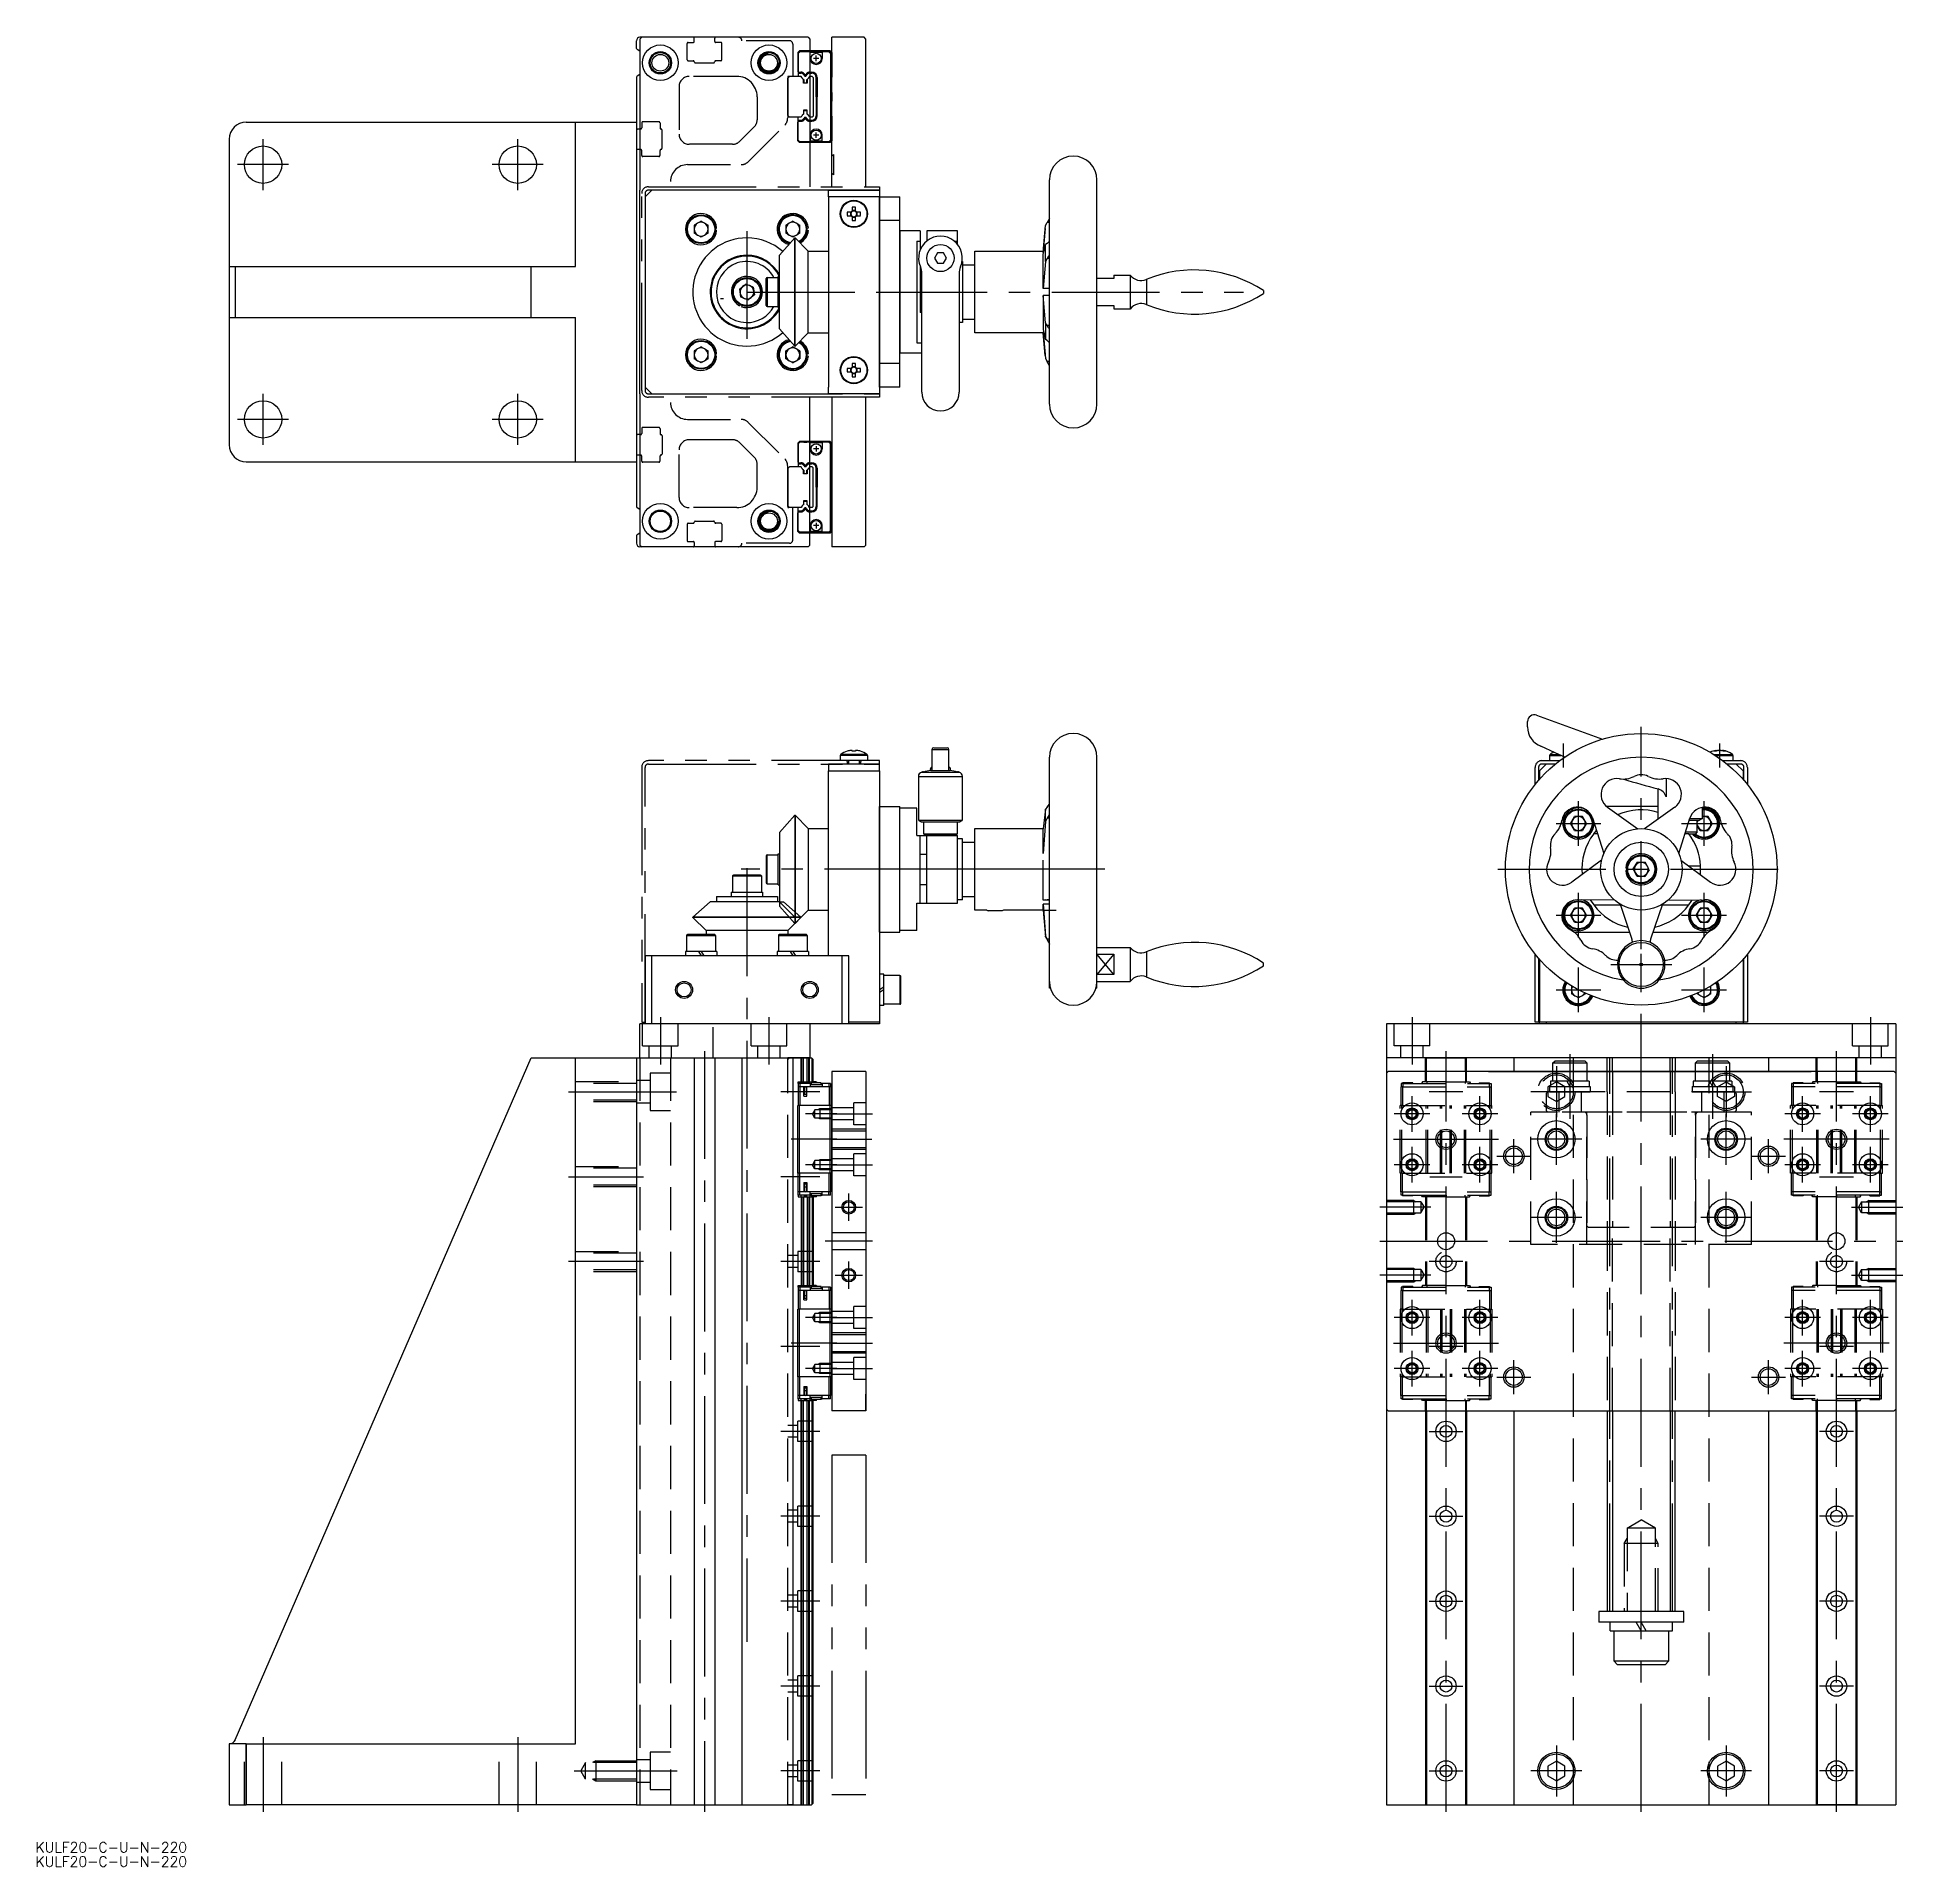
# Model space of a CAD drawing. Extents: x -56 to 493, y -18 to 520.
import ezdxf

# ---------------------------------------------------------------- set-up
doc = ezdxf.new("R2010")
doc.units = 0
for name, pattern in [('CENTER', [50.8, 31.75, -6.35, 6.35, -6.35]), ('DASHED', [19.05, 12.7, -6.35]), ('HIDDEN', [1.905, 1.27, -0.635]), ('PHANTOM', [63.5, 31.75, -6.35, 6.35, -6.35, 6.35, -6.35])]:
    doc.linetypes.add(name, pattern=pattern)
doc.layers.get('0').update_dxf_attribs({"linetype": 'CONTINUOUS'})
for name, color, linetype in [('CENTER', 1, 'CENTER'), ('SCALE', 7, 'CONTINUOUS'), ('SLD-0_8', 179, 'CONTINUOUS')]:
    doc.layers.add(name, color=color, linetype=linetype)
doc.styles.get("Standard").update_dxf_attribs({"font": 'txt.shx', "height": 3, "bigfont": 'bigfont.shx'})

msp = doc.modelspace()

# ---------------------------------------------------------------- texts
at = {"color": 7, "linetype": 'CONTINUOUS'}
for p in [(-57, -13.97), (-57, -18.18)]:
    msp.add_text('KULF20-C-U-N-220', height=3, dxfattribs=at).set_placement(p)

# ---------------------------------------------------------------- linework, layer by layer
at = {"color": 7, "linetype": 'CONTINUOUS'}
for p, q in [((120, 517.21), (120, 519.5)), ((121, 516.46), (120.15, 516.95)), ((121.5, 520.5), (121, 520.5)), ((121.5, 520.5), (121, 520)), ((121, 520), (121, 475.5)), ((170.5, 520.5), (121.5, 520.5)), ((170.5, 520.5), (171, 520)), ((171, 520), (171, 476.5)), ((177, 516.5), (171, 516.5)), ((177.5, 516), (177, 516.5)), ((177.5, 476.5), (177.5, 520.5)), ((185.5, 520.5), (177.5, 520.5)), ((187, 520.5), (185.5, 520.5)), ((187.5, 520), (187, 520.5)), ((187.5, 476.5), (187.5, 520)), ((176.7, 516.3), (171, 516.3)), ((171.1, 516.25), (171, 516.25)), ((171.1, 514.3), (171.1, 516.25)), ((174.7, 516.05), (171.1, 516.05)), ((173.7, 514.3), (172.1, 514.3)), ((172.9, 513.5), (172.9, 515.1)), ((174.7, 516.25), (174.7, 514.3)), ((176.6, 516.25), (174.7, 516.25)), ((177.1, 515.75), (176.6, 516.25)), ((177.2, 515.8), (176.7, 516.3)), ((177.1, 515.75), (177.1, 490.25)), ((177.2, 515.8), (177.2, 490.2)), ((177.5, 516), (177.5, 508.8)), ((120, 508.78), (120, 382.21)), ((121, 509.53), (120.15, 509.04)), ((171.7, 509), (171, 509)), ((171.01, 510.23), (171.63, 510.23)), ((171.01, 510.23), (171.01, 509.93)), ((171.01, 509.93), (171.63, 509.93)), ((171.63, 509.93), (171.63, 510.23)), ((172, 508.7), (171.7, 509)), ((172, 508.7), (172, 497.3)), ((172.93, 503), (172.93, 508.63)), ((172.93, 508.63), (173.23, 508.63)), ((173.23, 508.63), (173.23, 503)), ((177.25, 508.4), (177.5, 508.8)), ((177.25, 508.4), (177.25, 497.6)), ((173.23, 503), (172.93, 503)), ((172.93, 503), (172.93, 497.37)), ((173.23, 497.37), (173.23, 503)), ((177.5, 504.2), (177.25, 504.6)), ((177.5, 501.8), (177.25, 501.4)), ((177.5, 504.2), (177.5, 501.8)), ((5, 495.5), (120, 495.5)), ((102, 453), (102, 495.5)), ((171.7, 497), (171, 497)), ((171.01, 496.07), (171.63, 496.07)), ((171.01, 495.77), (171.01, 496.07)), ((171.01, 495.77), (171.63, 495.77)), ((171.63, 496.07), (171.63, 495.77)), ((172, 497.3), (171.7, 497)), ((172.93, 497.37), (173.23, 497.37)), ((177.25, 497.6), (177.5, 497.2)), ((177.5, 497.2), (177.5, 490)), ((0, 490.5), (0, 453)), ((121, 493.5), (120.3, 493.5)), ((171.1, 489.75), (171, 489.75)), ((176.7, 489.7), (171, 489.7)), ((177, 489.5), (171, 489.5)), ((171.1, 491.7), (171.1, 489.75)), ((174.7, 489.95), (171.1, 489.95)), ((173.7, 491.7), (172.1, 491.7)), ((172.9, 490.9), (172.9, 492.5)), ((174.7, 489.75), (174.7, 491.7)), ((176.6, 489.75), (174.7, 489.75)), ((177.1, 490.25), (176.6, 489.75)), ((177.2, 490.2), (176.7, 489.7)), ((177.5, 490), (177, 489.5)), ((121, 487.5), (120.3, 487.5)), ((241.6, 412.5), (241.6, 478.5)), ((255.6, 412.5), (255.6, 478.5)), ((121, 415.5), (121, 475.5)), ((124.5, 475.5), (122.5, 473.5)), ((122.5, 473.5), (122.5, 417.5)), ((176.5, 475.5), (124.5, 475.5)), ((176.5, 473.5), (176.5, 475.5)), ((176.5, 475.5), (191.5, 475.5)), ((176.5, 473.5), (176.5, 417.5)), ((191.5, 473.5), (176.5, 473.5)), ((191.5, 475.5), (191.5, 473.5)), ((191.5, 475.5), (191.5, 473.5)), ((191.5, 473.5), (191.5, 417.5)), ((191.5, 417.5), (191.5, 473.5)), ((191.5, 473.5), (191.5, 417.5)), ((191.5, 473.5), (191.5, 417.5)), ((197.5, 466.52), (197.5, 473.5)), ((183.13, 469.01), (182.02, 469.01)), ((182.02, 467.98), (183.13, 467.98)), ((183.02, 469.01), (183.02, 467.98)), ((183.48, 470.48), (183.48, 469.37)), ((184.51, 469.48), (183.48, 469.48)), ((183.48, 467.63), (183.48, 466.51)), ((183.48, 467.52), (184.51, 467.52)), ((184.51, 469.37), (184.51, 470.48)), ((184.51, 466.51), (184.51, 467.63)), ((185.98, 469.01), (184.87, 469.01)), ((184.87, 467.98), (185.98, 467.98)), ((184.98, 467.98), (184.98, 469.01)), ((241.6, 467.1), (240.91, 465.92)), ((139, 466.36), (136.96, 465.18)), ((136.96, 465.18), (136.96, 462.82)), ((139, 461.64), (136.96, 462.82)), ((139, 466.36), (141.04, 465.18)), ((141.04, 462.82), (139, 461.64)), ((141.04, 462.82), (141.04, 465.18)), ((143.24, 464.33), (143.59, 464.36)), ((143.24, 463.67), (143.59, 463.64)), ((166, 466.36), (163.96, 465.18)), ((163.96, 465.18), (163.96, 462.82)), ((166, 461.64), (163.96, 462.82)), ((166, 466.36), (168.04, 465.18)), ((168.04, 462.82), (166, 461.64)), ((168.04, 462.82), (168.04, 465.18)), ((170.24, 464.33), (170.59, 464.36)), ((170.24, 463.67), (170.59, 463.64)), ((197.5, 466.52), (191.5, 466.52)), ((197.5, 424.48), (197.5, 466.52)), ((197.5, 463.5), (197.5, 427.5)), ((203.5, 463.5), (197.5, 463.5)), ((203.5, 463.5), (197.5, 463.5)), ((203.5, 463.5), (203.5, 457.85)), ((214.5, 463.5), (205.5, 463.5)), ((205.5, 463.5), (205.5, 460.55)), ((214.5, 459.56), (214.5, 463.5)), ((239.74, 457.18), (240.42, 465.09)), ((240.35, 464.2), (239.74, 457.5)), ((240.42, 465.09), (240.91, 465.92)), ((241.6, 465.92), (240.91, 465.92)), ((162.06, 456.32), (166.57, 461.42)), ((162.06, 434.68), (162.06, 456.32)), ((166.57, 461.42), (166.71, 461.42)), ((166.57, 429.57), (166.57, 461.42)), ((166.71, 461.42), (170.5, 457.5)), ((166.71, 429.57), (166.71, 461.42)), ((170.5, 457.5), (176.5, 457.5)), ((170.5, 433.5), (170.5, 457.5)), ((202.5, 460.47), (202.5, 430.53)), ((202.5, 460.47), (203.5, 460.47)), ((202.5, 460.47), (203.5, 460.47)), ((208.63, 457), (207.77, 455.5)), ((210.37, 457), (208.63, 457)), ((211.23, 455.5), (210.37, 457)), ((213.6, 460.47), (214.5, 460.47)), ((219.6, 445.5), (219.6, 457.5)), ((219.6, 457.5), (239.74, 457.5)), ((239.74, 456.56), (240.42, 459.51)), ((239.74, 457.18), (239.74, 457.5)), ((239.88, 457.18), (239.74, 457.18)), ((239.74, 446.5), (239.74, 456.56)), ((240.91, 459.81), (240.42, 459.51)), ((240.42, 454.53), (240.42, 459.51)), ((241.6, 460.44), (240.91, 459.81)), ((241.32, 456.02), (240.91, 455.37)), ((0, 453), (0, 438)), ((0, 453), (1.83, 453)), ((1.83, 453), (1.83, 438)), ((1.83, 453), (88.98, 453)), ((88.98, 438), (88.98, 453)), ((88.98, 453), (102, 453)), ((203.5, 453.15), (203.5, 439.5)), ((204, 416), (204, 450.96)), ((207.77, 455.5), (208.63, 454)), ((208.63, 454), (210.37, 454)), ((210.37, 454), (211.23, 455.5)), ((215, 450.96), (215, 416)), ((216, 454.5), (215.87, 454.5)), ((216, 454.5), (215.87, 454.5)), ((216, 454.5), (216, 436.5)), ((216, 453.5), (219.6, 453.5)), ((240.42, 454.53), (239.74, 446.5)), ((240.91, 455.37), (240.42, 454.53)), ((241.6, 455.37), (240.91, 455.37)), ((260.6, 450.5), (260.6, 449.5)), ((260.6, 450.5), (265.39, 450.5)), ((265.39, 450.5), (265.39, 440.5)), ((150.31, 446.38), (152.17, 447.83)), ((150.31, 446.38), (150.64, 444.05)), ((154.36, 446.95), (152.17, 447.83)), ((154.36, 446.95), (154.69, 444.62)), ((158.2, 441.5), (158.2, 449.5)), ((158.45, 449.75), (158.45, 441.25)), ((158.45, 449.75), (161.7, 449.75)), ((161.7, 450.1), (162.06, 450.1)), ((161.7, 440.9), (161.7, 450.1)), ((219.6, 433.5), (219.6, 445.5)), ((241.6, 446.5), (239.74, 446.5)), ((260.6, 449.5), (255.6, 449.5)), ((270.13, 449.19), (270.13, 441.81)), ((304.6, 445.91), (304.6, 445.08)), ((150.45, 441.78), (150.28, 441.47)), ((150.64, 444.05), (152.83, 443.16)), ((151.06, 441.5), (150.94, 441.17)), ((154.69, 444.62), (152.83, 443.16)), ((158.45, 441.25), (161.7, 441.25)), ((161.71, 440.9), (162.05, 440.9)), ((241.6, 444.5), (239.74, 444.5)), ((240.42, 436.46), (239.74, 444.5)), ((239.74, 444.5), (239.74, 434.43)), ((255.6, 441.5), (260.6, 441.5)), ((260.6, 441.5), (260.6, 440.5)), ((260.6, 440.5), (265.39, 440.5)), ((0, 438), (0, 400.5)), ((0, 438), (1.83, 438)), ((1.83, 438), (88.98, 438)), ((88.98, 438), (102, 438)), ((102, 395.5), (102, 438)), ((162.06, 434.68), (166.57, 429.57)), ((204, 439.5), (203.5, 439.5)), ((216, 436.5), (215, 436.5)), ((216, 437.5), (219.6, 437.5)), ((239.74, 434.43), (240.42, 431.49)), ((240.91, 435.63), (240.42, 436.46)), ((240.42, 436.46), (240.42, 431.49)), ((241.32, 434.98), (240.91, 435.63)), ((241.6, 435.63), (240.91, 435.63)), ((139, 429.36), (136.96, 428.18)), ((139, 429.36), (141.04, 428.18)), ((166, 429.36), (163.96, 428.18)), ((168.04, 428.18), (166, 429.36)), ((166.57, 429.57), (166.71, 429.57)), ((166.71, 429.57), (170.5, 433.5)), ((170.5, 433.5), (176.5, 433.5)), ((202.5, 430.53), (204, 430.53)), ((239.74, 433.5), (219.6, 433.5)), ((239.74, 433.82), (239.74, 433.5)), ((239.88, 433.82), (239.74, 433.82)), ((239.74, 433.82), (240.42, 425.91)), ((240.35, 426.8), (239.74, 433.5)), ((240.91, 431.18), (240.42, 431.49)), ((241.6, 430.56), (240.91, 431.18)), ((136.96, 428.18), (136.96, 425.82)), ((139, 424.64), (136.96, 425.82)), ((141.04, 425.82), (139, 424.64)), ((141.04, 425.82), (141.04, 428.18)), ((143.24, 427.33), (143.59, 427.36)), ((143.24, 426.67), (143.59, 426.64)), ((163.96, 425.82), (163.96, 428.18)), ((166, 424.64), (163.96, 425.82)), ((166, 424.64), (168.04, 425.82)), ((168.04, 428.18), (168.04, 425.82)), ((170.24, 427.33), (170.59, 427.36)), ((170.24, 426.67), (170.59, 426.64)), ((183.48, 424.48), (183.48, 423.37)), ((184.51, 423.48), (183.48, 423.48)), ((184.51, 423.37), (184.51, 424.48)), ((197.5, 424.48), (191.5, 424.48)), ((204, 427.5), (197.5, 427.5)), ((197.5, 417.5), (197.5, 424.48)), ((240.42, 425.91), (240.91, 425.08)), ((241.6, 425.08), (240.91, 425.08)), ((241.6, 423.9), (240.91, 425.08)), ((183.13, 423.01), (182.02, 423.01)), ((182.02, 421.98), (183.13, 421.98)), ((183.02, 423.01), (183.02, 421.98)), ((183.48, 421.63), (183.48, 420.51)), ((183.48, 421.52), (184.51, 421.52)), ((184.51, 420.51), (184.51, 421.63)), ((185.98, 423.01), (184.87, 423.01)), ((184.87, 421.98), (185.98, 421.98)), ((184.98, 421.98), (184.98, 423.01)), ((121, 415.5), (121, 371)), ((122.5, 417.5), (124.5, 415.5)), ((124.5, 415.5), (176.5, 415.5)), ((171, 371), (171, 414.5)), ((176.5, 415.5), (176.5, 417.5)), ((191.5, 415.5), (176.5, 415.5)), ((177.5, 414.5), (177.5, 370.5)), ((187.5, 371), (187.5, 414.5)), ((191.5, 417.5), (191.5, 415.5)), ((191.5, 417.5), (191.5, 415.5)), ((121, 403.5), (120.3, 403.5)), ((177, 401.5), (171, 401.5)), ((176.7, 401.3), (171, 401.3)), ((171.1, 401.25), (171, 401.25)), ((171.1, 399.3), (171.1, 401.25)), ((174.7, 401.05), (171.1, 401.05)), ((174.7, 401.25), (174.7, 399.3)), ((176.6, 401.25), (174.7, 401.25)), ((177.1, 400.75), (176.6, 401.25)), ((177.2, 400.8), (176.7, 401.3)), ((177.5, 401), (177, 401.5)), ((121, 397.5), (120.3, 397.5)), ((173.7, 399.3), (172.1, 399.3)), ((172.9, 400.1), (172.9, 398.5)), ((177.1, 375.25), (177.1, 400.75)), ((177.2, 375.2), (177.2, 400.8)), ((177.5, 393.8), (177.5, 401)), ((5, 395.5), (102, 395.5)), ((102, 395.5), (120, 395.5)), ((171.7, 394), (171, 394)), ((171.01, 395.23), (171.01, 394.93)), ((171.01, 395.23), (171.63, 395.23)), ((171.01, 394.93), (171.63, 394.93)), ((171.63, 394.93), (171.63, 395.23)), ((172, 393.7), (171.7, 394)), ((172, 382.3), (172, 393.7)), ((172.93, 393.63), (173.23, 393.63)), ((172.93, 388), (172.93, 393.63)), ((173.23, 393.63), (173.23, 388)), ((177.25, 393.4), (177.5, 393.8)), ((177.25, 382.6), (177.25, 393.4)), ((173.23, 388), (172.93, 388)), ((172.93, 388), (172.93, 382.37)), ((173.23, 382.37), (173.23, 388)), ((177.5, 389.2), (177.25, 389.6)), ((177.5, 386.8), (177.25, 386.4)), ((177.5, 386.8), (177.5, 389.2)), ((121, 381.46), (120.15, 381.95)), ((171.7, 382), (171, 382)), ((171.01, 380.77), (171.01, 381.07)), ((171.01, 381.07), (171.63, 381.07)), ((171.01, 380.77), (171.63, 380.77)), ((171.63, 381.07), (171.63, 380.77)), ((172, 382.3), (171.7, 382)), ((172.93, 382.37), (173.23, 382.37)), ((177.25, 382.6), (177.5, 382.2)), ((177.5, 375), (177.5, 382.2)), ((120, 373.78), (120, 371.5)), ((121, 374.53), (120.15, 374.04)), ((171.1, 374.75), (171, 374.75)), ((176.7, 374.7), (171, 374.7)), ((177, 374.5), (171, 374.5)), ((171.1, 376.7), (171.1, 374.75)), ((174.7, 374.95), (171.1, 374.95)), ((173.7, 376.7), (172.1, 376.7)), ((172.9, 377.5), (172.9, 375.9)), ((174.7, 374.75), (174.7, 376.7)), ((176.6, 374.75), (174.7, 374.75)), ((177.1, 375.25), (176.6, 374.75)), ((177.2, 375.2), (176.7, 374.7)), ((177.5, 375), (177, 374.5)), ((121, 371), (121.5, 370.5)), ((121.5, 370.5), (121, 370.5)), ((170.5, 370.5), (121.5, 370.5)), ((171, 371), (170.5, 370.5)), ((170.5, 370.5), (171, 371)), ((187, 370.5), (177.5, 370.5)), ((185.5, 370.5), (177.5, 370.5)), ((187, 370.5), (185.5, 370.5)), ((187.5, 371), (187, 370.5)), ((187.5, 371), (187, 370.5)), ((382.39, 317.42), (382.39, 319)), ((385.07, 320.88), (404.44, 313.83)), ((180, 309.04), (180, 307.5)), ((184, 309.04), (180, 309.04)), ((184, 309.33), (180.15, 309.33)), ((182.01, 310.29), (182.02, 310.27)), ((183.48, 310.52), (183.13, 310.52)), ((183.48, 310.27), (183.48, 310.52)), ((187.85, 309.33), (184, 309.33)), ((188, 309.04), (184, 309.04)), ((184.51, 310.52), (184.51, 310.27)), ((184.87, 310.52), (184.51, 310.52)), ((185.98, 310.27), (185.99, 310.29)), ((188, 309.04), (188, 307.5)), ((207, 310.8), (212, 310.8)), ((207.5, 311.3), (211.5, 311.3)), ((241.6, 242.93), (241.6, 308.5)), ((255.6, 242.93), (255.6, 308.5)), ((388.89, 309.04), (388.89, 307.5)), ((388.89, 309.04), (392.24, 309.04)), ((389.03, 309.33), (391.59, 309.33)), ((437.22, 309.33), (441.83, 309.33)), ((437.67, 309.04), (441.94, 309.04)), ((437.88, 310.52), (437.93, 310.52)), ((438.72, 310.52), (438.56, 310.52)), ((438.72, 310.52), (439.22, 310.52)), ((439.88, 310.52), (439.84, 310.52)), ((439.88, 310.52), (439.89, 310.52)), ((441.83, 309.33), (442.74, 309.33)), ((441.94, 309.04), (442.89, 309.04)), ((442.89, 309.04), (442.89, 307.5)), ((176.5, 306.5), (176.5, 304.5)), ((191.5, 306.5), (176.5, 306.5)), ((176.5, 250), (176.5, 304.5)), ((176.5, 304.5), (191.5, 304.5)), ((184, 307.5), (180, 307.5)), ((182, 307.3), (182, 306.5)), ((188, 307.5), (184, 307.5)), ((186, 306.5), (186, 307.3)), ((191.5, 304.5), (191.5, 306.5)), ((191.5, 304.5), (191.5, 230)), ((203, 302.86), (216, 302.86)), ((203.97, 304.12), (215.03, 304.12)), ((206.66, 304.62), (212.34, 304.62)), ((387.89, 306.5), (385.89, 304.5)), ((385.89, 304.5), (385.89, 301.96)), ((390.61, 306.5), (387.89, 306.5)), ((423.23, 302.23), (423.23, 296.86)), ((443.89, 306.5), (441.16, 306.5)), ((445.89, 304.5), (443.89, 306.5)), ((445.89, 304.5), (445.89, 301.96)), ((420.89, 290.3), (420.89, 299.2)), ((162.06, 286.32), (166.57, 291.43)), ((166.57, 291.43), (166.71, 291.43)), ((166.57, 291.43), (166.57, 275.5)), ((166.71, 291.43), (170.5, 287.5)), ((166.71, 291.43), (166.71, 275.5)), ((191.5, 257), (191.5, 294)), ((197.5, 257), (197.5, 294)), ((202.5, 293.5), (197.5, 293.5)), ((202.5, 285.5), (202.5, 293.5)), ((240.42, 293.17), (239.74, 287.46)), ((240.91, 293.76), (240.42, 293.17)), ((240.42, 289.55), (240.42, 293.17)), ((240.91, 293.76), (241.6, 294.71)), ((241.49, 291.58), (240.91, 290.53)), ((420.89, 294), (405.71, 294)), ((405.99, 293.78), (414.89, 287.46)), ((425.76, 293.76), (416.89, 287.46)), ((433.89, 290.5), (433.89, 293.74)), ((162.06, 286.32), (162.06, 275.5)), ((170.5, 287.5), (176.5, 287.5)), ((170.5, 287.5), (170.5, 275.5)), ((203, 290), (216, 290)), ((203.87, 289.5), (215.13, 289.5)), ((204.5, 286), (214.5, 286)), ((219.6, 287.5), (239.74, 287.5)), ((219.6, 263.5), (219.6, 287.5)), ((240.42, 289.55), (239.74, 280.15)), ((239.74, 280.15), (239.74, 287.46)), ((240.91, 290.53), (240.42, 289.55)), ((241.6, 290.53), (240.91, 290.53)), ((395.03, 289), (396.21, 291.04)), ((396.21, 286.96), (395.03, 289)), ((398.56, 291.04), (396.21, 291.04)), ((396.21, 286.96), (398.56, 286.96)), ((399.74, 289), (398.56, 291.04)), ((399.74, 289), (398.56, 286.96)), ((401.53, 290.62), (404.82, 280.15)), ((401.89, 286), (402.67, 286.98)), ((402.98, 286), (401.89, 286)), ((426.95, 280.15), (430.2, 290.53)), ((429.89, 286), (428.78, 286)), ((428.94, 286.5), (432.39, 286.5)), ((429.89, 286), (431.89, 286)), ((430.04, 290), (433.02, 290)), ((430.19, 290.5), (433.89, 290.5)), ((432.39, 286.5), (431.89, 286)), ((432.39, 289.62), (432.61, 290)), ((432.39, 286.5), (432.39, 290)), ((433.21, 286.96), (432.39, 288.38)), ((433.89, 290.5), (433.02, 290)), ((433.21, 286.96), (435.56, 286.96)), ((435.56, 291.04), (433.89, 291.04)), ((436.74, 289), (435.56, 291.04)), ((436.74, 289), (435.56, 286.96)), ((203.5, 265.5), (203.5, 285.5)), ((205.5, 265.5), (205.5, 285.5)), ((214.5, 265.5), (214.5, 285.5)), ((214.5, 266.5), (214.5, 284.5)), ((216, 284.5), (214.5, 284.5)), ((216, 266.5), (216, 284.5)), ((216, 283.5), (219.6, 283.5)), ((397.05, 284.76), (397.02, 284.41)), ((397.72, 284.76), (397.75, 284.41)), ((434.05, 284.76), (434.02, 284.41)), ((434.72, 284.76), (434.75, 284.41)), ((158.2, 279.5), (158.2, 271.5)), ((158.45, 271.25), (158.45, 279.75)), ((158.45, 279.75), (161.7, 279.75)), ((161.7, 280.1), (162.06, 280.1)), ((161.7, 270.9), (161.7, 280.1)), ((162.06, 275.5), (162.06, 265.94)), ((166.57, 275.5), (166.57, 259.57)), ((166.71, 275.5), (166.71, 259.57)), ((170.5, 275.5), (170.5, 263.5)), ((239.74, 266.41), (239.74, 278.24)), ((404.2, 278.24), (395.47, 271.75)), ((411.65, 275.83), (411.3, 275.86)), ((411.65, 275.17), (411.3, 275.14)), ((413.53, 275.62), (414.82, 277.6)), ((414.6, 273.52), (413.53, 275.62)), ((417.17, 277.48), (414.82, 277.6)), ((418.24, 275.38), (416.96, 273.4)), ((418.24, 275.38), (417.17, 277.48)), ((427.57, 278.24), (436.3, 271.75)), ((429.92, 276.5), (433.36, 276.5)), ((433.36, 273.94), (433.36, 276.5)), ((148.25, 273.55), (148.25, 268.8)), ((148.25, 273.55), (154.09, 273.55)), ((154, 273.8), (148.5, 273.8)), ((156.5, 273.8), (154, 273.8)), ((154.09, 273.55), (156.75, 273.55)), ((156.75, 273.55), (156.75, 268.8)), ((158.45, 271.25), (161.7, 271.25)), ((161.7, 270.9), (162.06, 270.9)), ((414.6, 273.52), (416.96, 273.4)), ((136.58, 261.43), (141.68, 265.94)), ((162.06, 265.94), (141.68, 265.94)), ((143.5, 267.5), (143.5, 265.94)), ((143.5, 267.5), (161.5, 267.5)), ((147.9, 268.8), (147.9, 267.5)), ((147.9, 268.8), (157.1, 268.8)), ((157.1, 268.8), (157.1, 267.5)), ((161.5, 267.5), (161.5, 265.94)), ((162.06, 265.94), (166.57, 261.43)), ((202.5, 257.5), (202.5, 265.5)), ((216, 266.5), (214.5, 266.5)), ((216, 267.5), (219.6, 267.5)), ((240.42, 266.52), (239.74, 266.41)), ((241.6, 266.41), (239.74, 266.41)), ((239.74, 265.24), (240.42, 255.9)), ((239.74, 263.5), (239.74, 265.24)), ((241.6, 265.24), (239.74, 265.24)), ((240.42, 266.52), (240.91, 266.53)), ((395.03, 262), (396.21, 264.04)), ((398.56, 264.04), (396.21, 264.04)), ((408.05, 266.41), (397.09, 266.53)), ((399.74, 262), (398.56, 264.04)), ((400.88, 266.49), (401.89, 265)), ((401.89, 265), (409.75, 265)), ((409.67, 265.24), (413.14, 254.92)), ((422.11, 265.24), (418.63, 254.92)), ((422.03, 265), (429.89, 265)), ((423.72, 266.41), (434.61, 266.53)), ((432.03, 262), (433.21, 264.04)), ((435.56, 264.04), (433.21, 264.04)), ((436.74, 262), (435.56, 264.04)), ((136.58, 261.29), (136.58, 261.43)), ((168.42, 261.43), (136.58, 261.43)), ((140.5, 257.5), (136.58, 261.29)), ((168.42, 261.29), (136.58, 261.29)), ((170.5, 263.5), (164.5, 257.5)), ((166.71, 259.57), (166.57, 259.57)), ((168.42, 261.29), (166.71, 259.57)), ((168.42, 261.43), (168.42, 261.29)), ((170.5, 263.5), (176.5, 263.5)), ((223.1, 263.5), (219.6, 263.5)), ((223.18, 263.51), (223.55, 263.3)), ((227.66, 263.3), (223.55, 263.3)), ((228.02, 263.51), (227.66, 263.3)), ((239.74, 263.5), (228.09, 263.5)), ((239.74, 263.5), (240.42, 255.66)), ((396.21, 259.96), (395.03, 262)), ((396.21, 259.96), (398.56, 259.96)), ((399.74, 262), (398.56, 259.96)), ((433.21, 259.96), (432.03, 262)), ((433.21, 259.96), (435.56, 259.96)), ((436.74, 262), (435.56, 259.96)), ((134.75, 256.05), (134.75, 251.3)), ((134.75, 256.05), (143.25, 256.05)), ((143, 256.3), (135, 256.3)), ((140.5, 257.5), (140.5, 256.3)), ((164.5, 257.5), (140.5, 257.5)), ((143.25, 256.05), (143.25, 251.3)), ((161.75, 256.05), (170.25, 256.05)), ((161.75, 256.05), (161.75, 251.3)), ((170, 256.3), (162, 256.3)), ((164.5, 257.5), (164.5, 256.3)), ((170.25, 256.05), (170.25, 251.3)), ((202.5, 257.5), (197.5, 257.5)), ((240.42, 255.9), (240.91, 254.92)), ((240.42, 255.66), (240.42, 255.9)), ((240.91, 254.92), (241.6, 253.61)), ((241.6, 254.92), (240.91, 254.92)), ((396.05, 257), (412.44, 257)), ((397.05, 257.76), (397.02, 257.41)), ((397.72, 257.76), (397.75, 257.41)), ((419.33, 257), (435.65, 257)), ((434.05, 257.76), (434.02, 257.41)), ((434.72, 257.76), (434.75, 257.41)), ((124.5, 250), (122.5, 250)), ((122.5, 250), (122.5, 230)), ((124.5, 230), (124.5, 250)), ((180.5, 250), (124.5, 250)), ((134.4, 251.3), (134.4, 250)), ((143.59, 251.3), (134.4, 251.3)), ((138.19, 251.3), (139, 250)), ((139, 251.3), (139.81, 250)), ((143.59, 251.3), (143.59, 250)), ((161.4, 251.3), (161.4, 250)), ((170.59, 251.3), (161.4, 251.3)), ((165.21, 251.3), (166.02, 250)), ((166.02, 251.3), (166.83, 250)), ((170.59, 251.3), (170.59, 250)), ((182.5, 250), (176.5, 250)), ((180.5, 250), (180.5, 230)), ((182.5, 230.5), (182.5, 250)), ((255.6, 252.5), (265.39, 252.5)), ((255.6, 250.5), (260.6, 250.5)), ((260.6, 250.5), (260.6, 244.5)), ((265.39, 252.5), (265.39, 242.5)), ((270.13, 251.19), (270.13, 243.81)), ((304.6, 247.09), (304.6, 247.91)), ((385.89, 249.04), (385.89, 230.5)), ((445.89, 249.04), (445.89, 230.5)), ((192.8, 244.6), (191.5, 244.6)), ((192.8, 235.4), (192.8, 244.6)), ((197.55, 244.25), (192.8, 244.25)), ((197.55, 244.25), (197.55, 240)), ((197.8, 240), (197.8, 244)), ((241.6, 240.5), (241.6, 242.93)), ((260.6, 244.5), (255.6, 244.5)), ((255.6, 240.5), (255.6, 242.93)), ((255.6, 242.5), (265.39, 242.5)), ((192.8, 240.81), (191.5, 240)), ((192.8, 240), (191.5, 239.19)), ((197.55, 240), (197.55, 235.75)), ((197.8, 236), (197.8, 240)), ((241.89, 240.5), (241.6, 240.5)), ((255.6, 240.5), (255.31, 240.5)), ((395.34, 241.18), (395.34, 238.82)), ((397.39, 237.64), (395.34, 238.82)), ((399.43, 238.82), (397.39, 237.64)), ((399.43, 238.82), (399.43, 239.04)), ((432.34, 239.04), (432.34, 238.82)), ((434.39, 237.64), (432.34, 238.82)), ((436.43, 238.82), (434.39, 237.64)), ((436.43, 238.82), (436.43, 241.18)), ((438.62, 240.33), (438.97, 240.36)), ((438.62, 239.67), (438.97, 239.64)), ((192.8, 235.4), (191.5, 235.4)), ((197.55, 235.75), (192.8, 235.75)), ((121, 220), (121, 230)), ((191.5, 230), (121, 230)), ((191.5, 230), (121, 230)), ((171, 230), (171, 220)), ((182.5, 230), (182.5, 230.5)), ((191.5, 230.5), (182.5, 230.5)), ((340.89, 230), (340.89, 0)), ((490.89, 230), (340.89, 230)), ((445.89, 230.5), (385.89, 230.5)), ((385.89, 230), (385.89, 230.5)), ((387.89, 230.5), (387.89, 230)), ((443.89, 230), (443.89, 230.5)), ((445.89, 230.5), (445.89, 230)), ((490.89, 230), (490.89, 0)), ((1.83, 19.2), (88.98, 220)), ((88.98, 220), (120, 220)), ((88.98, 220), (102, 220)), ((102, 18), (102, 220)), ((102, 220), (120, 220)), ((120, 220), (120, 0)), ((120, 220), (120, 0)), ((120, 220), (171.5, 220)), ((120, 220), (136.7, 220)), ((121, 220), (171, 220)), ((137, 220), (137, 0)), ((143, 220), (143, 0)), ((143.3, 220), (150, 220)), ((151, 220), (151, 0)), ((165, 220), (164.5, 220)), ((164.5, 220), (164.99, 220)), ((164.99, 220), (168.45, 220)), ((168.45, 220), (165, 220)), ((166, 220), (166, 0)), ((168.44, 212.95), (168.44, 220)), ((171.05, 220), (168.45, 220)), ((168.45, 220), (171, 220)), ((168.65, 212.95), (168.65, 220)), ((169.2, 212.95), (169.2, 220)), ((170.2, 212.95), (170.2, 220)), ((170.75, 212.95), (170.75, 220)), ((170.96, 212.95), (170.96, 220)), ((171, 220), (171.05, 220)), ((172, 219.5), (171.5, 220)), ((171.7, 212.95), (171.7, 219.8)), ((490.89, 220), (340.89, 220)), ((352.39, 220), (364.39, 220)), ((352.39, 216), (352.39, 220)), ((352.69, 216), (352.69, 220)), ((364.09, 216), (364.09, 220)), ((364.39, 216), (364.39, 220)), ((378.39, 220), (378.39, 216)), ((405.89, 216), (405.89, 220)), ((407.39, 216), (407.39, 220)), ((424.39, 216), (424.39, 220)), ((425.89, 220), (425.89, 216)), ((453.39, 220), (453.39, 216)), ((479.39, 220), (467.39, 220)), ((467.39, 216), (467.39, 220)), ((467.69, 216), (467.69, 220)), ((479.09, 216), (479.09, 220)), ((479.39, 216), (479.39, 220)), ((172, 212.95), (172, 219.5)), ((177.5, 216), (177.5, 116)), ((187.5, 216), (177.5, 216)), ((187.5, 216), (187.5, 116)), ((187.5, 216), (187.5, 121)), ((341.39, 216), (340.89, 215.5)), ((341.39, 216), (340.89, 215.5)), ((340.89, 215.5), (340.89, 116.5)), ((340.89, 215.5), (340.89, 116.5)), ((490.39, 216), (341.39, 216)), ((490.39, 216), (341.39, 216)), ((370.89, 216), (365.89, 216)), ((370.89, 216), (460.89, 216)), ((389.89, 218.5), (390.49, 219.1)), ((389.89, 218.5), (399.89, 218.5)), ((389.89, 216), (389.89, 218.5)), ((390.49, 219.1), (399.29, 219.1)), ((399.29, 219.1), (399.89, 218.5)), ((399.89, 218.5), (399.89, 216)), ((431.89, 218.5), (432.49, 219.1)), ((431.89, 218.5), (441.89, 218.5)), ((431.89, 216), (431.89, 218.5)), ((432.49, 219.1), (441.29, 219.1)), ((441.29, 219.1), (441.89, 218.5)), ((441.89, 218.5), (441.89, 216)), ((460.89, 216), (465.89, 216)), ((490.39, 216), (490.89, 215.5)), ((490.39, 216), (490.89, 215.5)), ((490.89, 215.5), (490.89, 116.5)), ((490.89, 215.5), (490.89, 116.5)), ((167.6, 212.95), (168.39, 212.95)), ((167.6, 212.45), (167.6, 212.95)), ((167.6, 212.45), (167.6, 211.45)), ((168.1, 212.45), (167.6, 212.45)), ((167.6, 211.45), (167.6, 205.95)), ((168.1, 211.45), (167.6, 211.45)), ((168.1, 212.45), (168.1, 211.45)), ((171.1, 212.45), (168.1, 212.45)), ((168.1, 211.45), (168.1, 205.95)), ((169.3, 211.45), (168.1, 211.45)), ((168.39, 212.95), (169.26, 212.95)), ((168.39, 212.45), (168.39, 212.95)), ((169.26, 212.95), (169.35, 212.95)), ((169.52, 212.45), (169.26, 212.95)), ((169.3, 208.75), (169.3, 211.45)), ((170.1, 211.45), (169.3, 211.45)), ((169.3, 210.65), (169.35, 210.65)), ((169.3, 210.19), (169.35, 210.19)), ((169.35, 212.95), (170.05, 212.95)), ((169.61, 212.45), (169.35, 212.95)), ((169.35, 211.1), (169.35, 210.05)), ((169.35, 210.05), (169.7, 210.05)), ((169.35, 210.05), (169.35, 209.25)), ((169.35, 209.25), (169.7, 209.25)), ((169.61, 212.45), (169.61, 212.45)), ((169.7, 210.05), (170.05, 210.05)), ((169.7, 209.25), (170.05, 209.25)), ((169.79, 212.45), (170.05, 212.95)), ((169.88, 212.45), (170.14, 212.95)), ((170.05, 212.95), (170.14, 212.95)), ((170.05, 210.05), (170.05, 211.1)), ((170.05, 210.65), (170.1, 210.65)), ((170.05, 210.19), (170.1, 210.19)), ((170.05, 209.25), (170.05, 210.05)), ((176.7, 211.45), (170.1, 211.45)), ((170.1, 208.75), (170.1, 211.45)), ((170.14, 212.95), (171.01, 212.95)), ((171.01, 212.95), (171.63, 212.95)), ((171.01, 212.45), (171.01, 212.95)), ((171.1, 212.45), (171.1, 211.45)), ((171.1, 212.45), (171.4, 212.45)), ((174.7, 212.05), (171.1, 212.05)), ((174.4, 212.65), (171.4, 212.65)), ((171.4, 212.65), (171.4, 212.05)), ((172.93, 212.95), (171.63, 212.95)), ((171.63, 212.95), (171.63, 212.65)), ((172.93, 212.95), (173.11, 212.65)), ((174.4, 212.05), (174.4, 212.65)), ((174.4, 212.45), (174.7, 212.45)), ((174.7, 212.45), (174.7, 211.45)), ((176.6, 212.45), (174.7, 212.45)), ((176.6, 212.45), (176.6, 211.45)), ((177.1, 212.45), (176.6, 212.45)), ((176.7, 211.45), (176.7, 205.95)), ((177.2, 211.45), (176.7, 211.45)), ((177.1, 212.45), (177.1, 211.45)), ((177.2, 211.45), (177.2, 205.95)), ((167.5, 186.05), (167.5, 205.95)), ((168, 205.95), (167.5, 205.95)), ((168, 186.05), (168, 205.95)), ((177, 205.95), (168, 205.95)), ((169.3, 208.75), (170.1, 208.75)), ((177, 186.05), (177, 205.95)), ((177.5, 205.95), (177, 205.95)), ((177.5, 186.05), (177.5, 205.95)), ((168, 186.05), (167.5, 186.05)), ((167.6, 180.55), (167.6, 186.05)), ((177, 186.05), (168, 186.05)), ((168.1, 180.55), (168.1, 186.05)), ((169.3, 183.25), (170.1, 183.25)), ((169.3, 183.25), (169.3, 180.55)), ((169.3, 181.81), (169.35, 181.81)), ((169.3, 181.35), (169.35, 181.35)), ((169.35, 182.75), (169.35, 181.95)), ((169.7, 182.75), (169.35, 182.75)), ((169.7, 181.95), (169.35, 181.95)), ((169.35, 181.95), (169.35, 180.9)), ((170.05, 182.75), (169.7, 182.75)), ((170.05, 181.95), (169.7, 181.95)), ((170.05, 181.95), (170.05, 182.75)), ((170.05, 180.9), (170.05, 181.95)), ((170.05, 181.81), (170.1, 181.81)), ((170.05, 181.35), (170.1, 181.35)), ((170.1, 183.25), (170.1, 180.55)), ((176.7, 180.55), (176.7, 186.05)), ((177.5, 186.05), (177, 186.05)), ((177.2, 180.55), (177.2, 186.05)), ((168.1, 180.55), (167.6, 180.55)), ((167.6, 179.55), (167.6, 180.55)), ((167.6, 179.55), (167.6, 179.05)), ((168.1, 179.55), (167.6, 179.55)), ((167.6, 179.05), (168.39, 179.05)), ((169.3, 180.55), (168.1, 180.55)), ((168.1, 179.55), (168.1, 180.55)), ((171.1, 179.55), (168.1, 179.55)), ((168.39, 179.55), (168.39, 179.05)), ((168.39, 179.05), (169.26, 179.05)), ((168.44, 179.05), (168.44, 152.95)), ((168.65, 179.05), (168.65, 152.95)), ((169.2, 179.05), (169.2, 152.95)), ((169.52, 179.55), (169.26, 179.05)), ((169.26, 179.05), (169.35, 179.05)), ((170.1, 180.55), (169.3, 180.55)), ((169.61, 179.55), (169.35, 179.05)), ((169.35, 179.05), (170.05, 179.05)), ((169.61, 179.55), (169.61, 179.55)), ((169.79, 179.55), (170.05, 179.05)), ((169.88, 179.55), (170.14, 179.05)), ((170.05, 179.05), (170.14, 179.05)), ((176.7, 180.55), (170.1, 180.55)), ((170.14, 179.05), (171.01, 179.05)), ((170.2, 179.05), (170.2, 152.95)), ((170.75, 179.05), (170.75, 152.95)), ((170.96, 179.05), (170.96, 152.95)), ((171.01, 179.55), (171.01, 179.05)), ((171.01, 179.05), (171.63, 179.05)), ((171.1, 179.55), (171.1, 180.55)), ((174.7, 179.95), (171.1, 179.95)), ((171.1, 179.55), (171.4, 179.55)), ((171.4, 179.95), (171.4, 179.35)), ((174.4, 179.35), (171.4, 179.35)), ((171.63, 179.05), (171.63, 179.35)), ((172.93, 179.05), (171.63, 179.05)), ((171.7, 179.05), (171.7, 152.95)), ((172, 179.05), (172, 152.95)), ((172.93, 179.05), (173.11, 179.35)), ((174.4, 179.35), (174.4, 179.95)), ((174.4, 179.55), (174.7, 179.55)), ((174.7, 179.55), (174.7, 180.55)), ((176.6, 179.55), (174.7, 179.55)), ((176.6, 179.55), (176.6, 180.55)), ((177.1, 179.55), (176.6, 179.55)), ((177.2, 180.55), (176.7, 180.55)), ((177.1, 179.55), (177.1, 180.55)), ((167.6, 152.95), (168.39, 152.95)), ((167.6, 152.45), (167.6, 152.95)), ((167.6, 152.45), (167.6, 151.45)), ((168.1, 152.45), (167.6, 152.45)), ((168.1, 151.45), (167.6, 151.45)), ((167.6, 151.45), (167.6, 145.95)), ((168.1, 152.45), (168.1, 151.45)), ((171.1, 152.45), (168.1, 152.45)), ((169.3, 151.45), (168.1, 151.45)), ((168.1, 151.45), (168.1, 145.95)), ((168.39, 152.95), (169.26, 152.95)), ((168.39, 152.45), (168.39, 152.95)), ((169.52, 152.45), (169.26, 152.95)), ((169.26, 152.95), (169.35, 152.95)), ((170.1, 151.45), (169.3, 151.45)), ((169.3, 148.75), (169.3, 151.45)), ((169.3, 150.65), (169.35, 150.65)), ((169.3, 150.19), (169.35, 150.19)), ((169.3, 148.75), (170.1, 148.75)), ((169.61, 152.45), (169.35, 152.95)), ((169.35, 152.95), (170.05, 152.95)), ((169.35, 151.1), (169.35, 150.05)), ((169.35, 150.05), (169.7, 150.05)), ((169.35, 150.05), (169.35, 149.25)), ((169.35, 149.25), (169.7, 149.25)), ((169.61, 152.45), (169.61, 152.45)), ((169.7, 150.05), (170.05, 150.05)), ((169.7, 149.25), (170.05, 149.25)), ((169.79, 152.45), (170.05, 152.95)), ((169.88, 152.45), (170.14, 152.95)), ((170.05, 152.95), (170.14, 152.95)), ((170.05, 150.05), (170.05, 151.1)), ((170.05, 150.65), (170.1, 150.65)), ((170.05, 150.19), (170.1, 150.19)), ((170.05, 149.25), (170.05, 150.05)), ((176.7, 151.45), (170.1, 151.45)), ((170.1, 148.75), (170.1, 151.45)), ((170.14, 152.95), (171.01, 152.95)), ((171.01, 152.45), (171.01, 152.95)), ((171.01, 152.95), (171.63, 152.95)), ((171.1, 152.45), (171.1, 151.45)), ((171.1, 152.45), (171.4, 152.45)), ((174.7, 152.05), (171.1, 152.05)), ((174.4, 152.65), (171.4, 152.65)), ((171.4, 152.65), (171.4, 152.05)), ((171.63, 152.95), (171.63, 152.65)), ((172.93, 152.95), (171.63, 152.95)), ((172.93, 152.95), (173.11, 152.65)), ((174.4, 152.05), (174.4, 152.65)), ((174.4, 152.45), (174.7, 152.45)), ((174.7, 152.45), (174.7, 151.45)), ((176.6, 152.45), (174.7, 152.45)), ((176.6, 152.45), (176.6, 151.45)), ((177.1, 152.45), (176.6, 152.45)), ((177.2, 151.45), (176.7, 151.45)), ((176.7, 151.45), (176.7, 145.95)), ((177.1, 152.45), (177.1, 151.45)), ((177.2, 151.45), (177.2, 145.95)), ((167.5, 126.05), (167.5, 145.95)), ((168, 145.95), (167.5, 145.95)), ((168, 126.05), (168, 145.95)), ((177, 145.95), (168, 145.95)), ((177, 126.05), (177, 145.95)), ((177.5, 145.95), (177, 145.95)), ((177.5, 126.05), (177.5, 145.95)), ((168, 126.05), (167.5, 126.05)), ((167.6, 120.55), (167.6, 126.05)), ((177, 126.05), (168, 126.05)), ((168.1, 120.55), (168.1, 126.05)), ((169.3, 123.25), (169.3, 120.55)), ((169.3, 123.25), (170.1, 123.25)), ((169.3, 121.81), (169.35, 121.81)), ((169.3, 121.35), (169.35, 121.35)), ((169.7, 122.75), (169.35, 122.75)), ((169.35, 122.75), (169.35, 121.95)), ((169.7, 121.95), (169.35, 121.95)), ((169.35, 121.95), (169.35, 120.9)), ((170.05, 122.75), (169.7, 122.75)), ((170.05, 121.95), (169.7, 121.95)), ((170.05, 121.95), (170.05, 122.75)), ((170.05, 120.9), (170.05, 121.95)), ((170.05, 121.81), (170.1, 121.81)), ((170.05, 121.35), (170.1, 121.35)), ((170.1, 123.25), (170.1, 120.55)), ((176.7, 120.55), (176.7, 126.05)), ((177.5, 126.05), (177, 126.05)), ((177.2, 120.55), (177.2, 126.05)), ((187.5, 116), (187.5, 121)), ((168.1, 120.55), (167.6, 120.55)), ((167.6, 119.55), (167.6, 120.55)), ((168.1, 119.55), (167.6, 119.55)), ((167.6, 119.55), (167.6, 119.05)), ((167.6, 119.05), (168.39, 119.05)), ((169.3, 120.55), (168.1, 120.55)), ((168.1, 119.55), (168.1, 120.55)), ((171.1, 119.55), (168.1, 119.55)), ((168.39, 119.55), (168.39, 119.05)), ((168.39, 119.05), (169.26, 119.05)), ((168.44, 0), (168.44, 119.05)), ((168.65, 0), (168.65, 119.05)), ((169.2, 0), (169.2, 119.05)), ((169.52, 119.55), (169.26, 119.05)), ((169.26, 119.05), (169.35, 119.05)), ((170.1, 120.55), (169.3, 120.55)), ((169.61, 119.55), (169.35, 119.05)), ((169.35, 119.05), (170.05, 119.05)), ((169.61, 119.55), (169.61, 119.55)), ((169.79, 119.55), (170.05, 119.05)), ((169.88, 119.55), (170.14, 119.05)), ((170.05, 119.05), (170.14, 119.05)), ((176.7, 120.55), (170.1, 120.55)), ((170.14, 119.05), (171.01, 119.05)), ((170.2, 0), (170.2, 119.05)), ((170.75, 0), (170.75, 119.05)), ((170.96, 0), (170.96, 119.05)), ((171.01, 119.55), (171.01, 119.05)), ((171.01, 119.05), (171.63, 119.05)), ((171.1, 119.55), (171.1, 120.55)), ((174.7, 119.95), (171.1, 119.95)), ((171.1, 119.55), (171.4, 119.55)), ((171.4, 119.95), (171.4, 119.35)), ((174.4, 119.35), (171.4, 119.35)), ((171.63, 119.05), (171.63, 119.35)), ((172.93, 119.05), (171.63, 119.05)), ((171.7, 0.2), (171.7, 119.05)), ((172, 0.5), (172, 119.05)), ((172.93, 119.05), (173.11, 119.35)), ((174.4, 119.35), (174.4, 119.95)), ((174.4, 119.55), (174.7, 119.55)), ((174.7, 119.55), (174.7, 120.55)), ((176.6, 119.55), (174.7, 119.55)), ((176.6, 119.55), (176.6, 120.55)), ((177.1, 119.55), (176.6, 119.55)), ((177.2, 120.55), (176.7, 120.55)), ((177.1, 119.55), (177.1, 120.55)), ((187.5, 116), (177.5, 116)), ((341.39, 116), (340.89, 116.5)), ((341.39, 116), (340.89, 116.5)), ((341.39, 116), (490.39, 116)), ((341.39, 116), (490.39, 116)), ((352.39, 116), (352.39, 0)), ((352.69, 116), (352.69, 0)), ((364.09, 116), (364.09, 0)), ((364.39, 116), (364.39, 0)), ((370.89, 116), (408.89, 116)), ((378.39, 116), (378.39, 0)), ((404.89, 116), (426.89, 116)), ((405.89, 116), (405.89, 57)), ((407.39, 116), (407.39, 57)), ((408.89, 116), (422.89, 116)), ((422.89, 116), (460.89, 116)), ((424.39, 116), (424.39, 57)), ((425.89, 57), (425.89, 116)), ((453.39, 116), (453.39, 0)), ((467.39, 116), (467.39, 0)), ((467.69, 116), (467.69, 0)), ((479.09, 116), (479.09, 0)), ((479.39, 116), (479.39, 0)), ((490.39, 116), (490.89, 116.5)), ((490.39, 116), (490.89, 116.5)), ((428.39, 57), (403.39, 57)), ((403.39, 57), (403.39, 53.8)), ((425.89, 57), (405.89, 57)), ((428.39, 53.8), (428.39, 57)), ((428.39, 53.8), (403.39, 53.8)), ((425.09, 53.8), (406.69, 53.8)), ((406.69, 51.3), (406.69, 53.8)), ((406.69, 51.3), (425.09, 51.3)), ((407.89, 42.3), (407.89, 51.3)), ((415.89, 51.3), (414.44, 53.8)), ((417.33, 51.3), (415.89, 53.8)), ((423.89, 51.3), (423.89, 42.3)), ((425.09, 51.3), (425.09, 53.8)), ((423.89, 42.3), (407.89, 42.3)), ((408.89, 41.3), (407.89, 42.3)), ((422.89, 41.3), (408.89, 41.3)), ((423.89, 42.3), (422.89, 41.3)), ((0, 18), (0, 0)), ((5, 18), (0, 18)), ((5, 18), (102, 18)), ((5, 0), (5, 18)), ((5, 18), (5, 0)), ((390.89, 12.89), (388.39, 11.44)), ((388.39, 11.44), (388.39, 8.56)), ((393.39, 11.44), (390.89, 12.89)), ((393.39, 8.56), (393.39, 11.44)), ((440.89, 12.89), (438.39, 11.44)), ((438.39, 11.44), (438.39, 8.56)), ((443.39, 11.44), (440.89, 12.89)), ((443.39, 8.56), (443.39, 11.44)), ((388.39, 8.56), (390.89, 7.11)), ((390.89, 7.11), (393.39, 8.56)), ((438.39, 8.56), (440.89, 7.11)), ((440.89, 7.11), (443.39, 8.56)), ((0, 0), (5, 0)), ((120, 0), (5, 0)), ((172, 0.5), (171.5, 0)), ((352.39, 0), (364.39, 0)), ((479.39, 0), (467.39, 0)), ((120, 0), (171.5, 0)), ((340.89, 0), (490.89, 0))]:
    msp.add_line(p, q, dxfattribs=at)
at = {"color": 3, "linetype": 'DASHED'}
for p, q in [((136.7, 520.5), (121.5, 520.5)), ((134.9, 513.9), (134.9, 518.7)), ((135.2, 519), (136.7, 519)), ((137, 519.3), (137, 520.2)), ((143, 519.3), (143, 520.2)), ((150, 520.5), (143.3, 520.5)), ((144.8, 519), (143.3, 519)), ((145.1, 513.9), (145.1, 518.7)), ((165, 519.5), (151, 519.5)), ((166, 518.5), (166, 509)), ((168, 516.5), (167.5, 516)), ((171, 516.5), (168, 516.5)), ((135.2, 513.6), (136.7, 513.6)), ((137.3, 513), (142.7, 513)), ((144.8, 513.6), (143.3, 513.6)), ((167.5, 516), (167.5, 510.5)), ((168.1, 516.3), (167.6, 515.8)), ((168.1, 516.25), (167.6, 515.75)), ((167.6, 515.8), (167.6, 515.75)), ((167.6, 515.75), (167.6, 510.23)), ((169.3, 516.3), (168.1, 516.3)), ((171, 516.25), (168.1, 516.25)), ((169.3, 516.3), (169.3, 516.25)), ((169.3, 516.3), (170.1, 516.3)), ((170.1, 516.3), (170.1, 516.25)), ((171, 516.3), (170.1, 516.3)), ((132.5, 506), (132.5, 492)), ((149.5, 509), (135.5, 509)), ((165, 509), (164.5, 508.5)), ((164.5, 508.7), (164.5, 496.74)), ((164.5, 497.5), (164.5, 508.5)), ((166, 509), (164.8, 509)), ((168.44, 509), (165, 509)), ((167.5, 510.5), (167.6, 510.28)), ((167.6, 510.23), (167.6, 509.93)), ((167.6, 510.23), (168.39, 510.23)), ((167.6, 509.93), (167.6, 509)), ((167.6, 509.93), (168.39, 509.93)), ((168.39, 510.23), (168.39, 509.93)), ((168.65, 508.63), (168.44, 509)), ((169.2, 507), (169.2, 508.11)), ((169.2, 508.03), (169.25, 508.01)), ((170.2, 507), (169.2, 507)), ((169.25, 508.01), (169.25, 507.05)), ((169.25, 507.05), (170.15, 507.05)), ((169.52, 509.58), (169.26, 509.43)), ((169.26, 509.43), (169.35, 509.27)), ((169.61, 509.42), (169.35, 509.27)), ((169.52, 509.58), (169.61, 509.42)), ((169.61, 509.42), (169.62, 509.41)), ((169.61, 509.42), (169.61, 509.42)), ((169.62, 509.41), (169.61, 509.42)), ((169.88, 509.58), (169.79, 509.42)), ((169.79, 509.42), (169.79, 509.42)), ((169.79, 509.42), (170.05, 509.27)), ((169.88, 509.58), (170.14, 509.43)), ((170.05, 509.27), (170.14, 509.43)), ((170.2, 508.03), (170.15, 508.01)), ((170.15, 507.05), (170.15, 508.01)), ((170.2, 508.11), (170.2, 507)), ((170.96, 509), (170.75, 508.63)), ((171, 509), (170.96, 509)), ((155.5, 503), (155.5, 496.23)), ((121.5, 495.3), (121.5, 493.8)), ((126.6, 495.6), (121.8, 495.6)), ((126.9, 495.3), (126.9, 493.8)), ((152.88, 483.88), (163.62, 494.62)), ((165, 497), (164.5, 497.5)), ((168.44, 497), (165, 497)), ((167.5, 495.5), (167.6, 495.72)), ((167.5, 490), (167.5, 495.5)), ((167.6, 496.07), (167.6, 497)), ((167.6, 496.07), (168.39, 496.07)), ((167.6, 495.77), (167.6, 496.07)), ((167.6, 490.25), (167.6, 495.77)), ((167.6, 495.77), (168.39, 495.77)), ((168.39, 495.77), (168.39, 496.07)), ((168.65, 497.37), (168.44, 497)), ((169.2, 499), (169.2, 497.89)), ((170.2, 499), (169.2, 499)), ((169.2, 497.97), (169.25, 497.99)), ((169.25, 497.99), (169.25, 498.95)), ((169.25, 498.95), (170.15, 498.95)), ((169.26, 496.57), (169.35, 496.73)), ((169.52, 496.42), (169.26, 496.57)), ((169.61, 496.58), (169.35, 496.73)), ((169.52, 496.42), (169.61, 496.57)), ((169.61, 496.57), (169.62, 496.59)), ((169.62, 496.59), (169.61, 496.58)), ((169.61, 496.58), (169.61, 496.57)), ((169.79, 496.58), (170.05, 496.73)), ((169.88, 496.42), (169.79, 496.58)), ((169.79, 496.58), (169.79, 496.58)), ((169.88, 496.42), (170.14, 496.57)), ((170.05, 496.73), (170.14, 496.57)), ((170.15, 498.95), (170.15, 497.99)), ((170.2, 497.97), (170.15, 497.99)), ((170.2, 497.89), (170.2, 499)), ((170.96, 497), (170.75, 497.37)), ((171, 497), (170.96, 497)), ((121.2, 493.5), (121, 493.5)), ((127.5, 487.8), (127.5, 493.2)), ((148.27, 489), (135.5, 489)), ((154.62, 494.11), (150.39, 489.88)), ((168, 489.5), (167.5, 490)), ((167.6, 490.2), (167.6, 490.25)), ((168.1, 489.75), (167.6, 490.25)), ((168.1, 489.7), (167.6, 490.2)), ((171, 489.5), (168, 489.5)), ((171, 489.75), (168.1, 489.75)), ((169.3, 489.7), (168.1, 489.7)), ((169.3, 489.7), (169.3, 489.75)), ((169.3, 489.7), (170.1, 489.7)), ((170.1, 489.7), (170.1, 489.75)), ((171, 489.7), (170.1, 489.7)), ((121.2, 487.5), (121, 487.5)), ((121.5, 485.7), (121.5, 487.2)), ((126.6, 485.4), (121.8, 485.4)), ((126.9, 485.7), (126.9, 487.2)), ((177.5, 485.46), (178.04, 486)), ((178.04, 486), (178.04, 480)), ((135, 483), (150.76, 483)), ((178.04, 480), (177.5, 480.54)), ((122.5, 474.5), (122.5, 416.5)), ((191.5, 476.5), (191.5, 475.5)), ((145.58, 443.5), (144.7, 443.5)), ((191.5, 415.5), (191.5, 414.5)), ((191.5, 415.5), (191.5, 414.5)), ((135, 408), (150.76, 408)), ((152.88, 407.12), (163.62, 396.38)), ((121.2, 403.5), (121, 403.5)), ((121.5, 405.3), (121.5, 403.8)), ((126.6, 405.6), (121.8, 405.6)), ((126.9, 405.3), (126.9, 403.8)), ((127.5, 403.2), (127.5, 397.8)), ((148.27, 402), (135.5, 402)), ((154.62, 396.89), (150.39, 401.12)), ((168, 401.5), (167.5, 401)), ((168.1, 401.3), (167.6, 400.8)), ((168.1, 401.25), (167.6, 400.75)), ((171, 401.5), (168, 401.5)), ((169.3, 401.3), (168.1, 401.3)), ((171, 401.25), (168.1, 401.25)), ((169.3, 401.3), (169.3, 401.25)), ((169.3, 401.3), (170.1, 401.3)), ((170.1, 401.3), (170.1, 401.25)), ((171, 401.3), (170.1, 401.3)), ((121.2, 397.5), (121, 397.5)), ((121.5, 395.7), (121.5, 397.2)), ((126.9, 395.7), (126.9, 397.2)), ((132.5, 385), (132.5, 399)), ((167.5, 401), (167.5, 395.5)), ((167.6, 400.8), (167.6, 400.75)), ((167.6, 400.75), (167.6, 395.23)), ((126.6, 395.4), (121.8, 395.4)), ((155.5, 388), (155.5, 394.77)), ((164.5, 382.3), (164.5, 394.26)), ((165, 394), (164.5, 393.5)), ((164.5, 393.5), (164.5, 382.5)), ((168.44, 394), (165, 394)), ((167.5, 395.5), (167.6, 395.28)), ((167.6, 395.23), (167.6, 394.93)), ((167.6, 395.23), (168.39, 395.23)), ((167.6, 394.93), (168.39, 394.93)), ((167.6, 394.93), (167.6, 394)), ((168.39, 395.23), (168.39, 394.93)), ((168.65, 393.63), (168.44, 394)), ((169.2, 392), (169.2, 393.11)), ((169.2, 393.03), (169.25, 393.01)), ((170.2, 392), (169.2, 392)), ((169.25, 393.01), (169.25, 392.05)), ((169.25, 392.05), (170.15, 392.05)), ((169.52, 394.58), (169.26, 394.43)), ((169.26, 394.43), (169.35, 394.27)), ((169.61, 394.42), (169.35, 394.27)), ((169.52, 394.58), (169.61, 394.42)), ((169.62, 394.41), (169.61, 394.42)), ((169.61, 394.42), (169.61, 394.42)), ((169.61, 394.42), (169.62, 394.41)), ((169.88, 394.58), (169.79, 394.42)), ((169.79, 394.42), (169.79, 394.42)), ((169.79, 394.42), (170.05, 394.27)), ((169.88, 394.58), (170.14, 394.43)), ((170.05, 394.27), (170.14, 394.43)), ((170.2, 393.03), (170.15, 393.01)), ((170.15, 392.05), (170.15, 393.01)), ((170.2, 393.11), (170.2, 392)), ((170.96, 394), (170.75, 393.63)), ((171, 394), (170.96, 394)), ((149.5, 382), (135.5, 382)), ((165, 382), (164.5, 382.5)), ((166, 382), (164.8, 382)), ((168.44, 382), (165, 382)), ((166, 372.5), (166, 382)), ((166, 372.5), (166, 382)), ((167.5, 380.5), (167.6, 380.72)), ((167.5, 375), (167.5, 380.5)), ((167.6, 381.07), (167.6, 382)), ((167.6, 380.77), (167.6, 381.07)), ((167.6, 381.07), (168.39, 381.07)), ((167.6, 375.25), (167.6, 380.77)), ((167.6, 380.77), (168.39, 380.77)), ((168.39, 380.77), (168.39, 381.07)), ((168.65, 382.37), (168.44, 382)), ((169.2, 384), (169.2, 382.89)), ((170.2, 384), (169.2, 384)), ((169.2, 382.97), (169.25, 382.99)), ((169.25, 382.99), (169.25, 383.95)), ((169.25, 383.95), (170.15, 383.95)), ((169.26, 381.57), (169.35, 381.73)), ((169.52, 381.42), (169.26, 381.57)), ((169.61, 381.58), (169.35, 381.73)), ((169.52, 381.42), (169.61, 381.57)), ((169.62, 381.59), (169.61, 381.58)), ((169.61, 381.57), (169.62, 381.59)), ((169.61, 381.58), (169.61, 381.57)), ((169.79, 381.58), (170.05, 381.73)), ((169.79, 381.58), (169.79, 381.58)), ((169.88, 381.42), (169.79, 381.58)), ((169.88, 381.42), (170.14, 381.57)), ((170.05, 381.73), (170.14, 381.57)), ((170.15, 383.95), (170.15, 382.99)), ((170.2, 382.97), (170.15, 382.99)), ((170.2, 382.89), (170.2, 384)), ((170.96, 382), (170.75, 382.37)), ((171, 382), (170.96, 382)), ((134.9, 377.1), (134.9, 372.3)), ((135.2, 377.4), (136.7, 377.4)), ((137.3, 378), (142.7, 378)), ((144.8, 377.4), (143.3, 377.4)), ((145.1, 377.1), (145.1, 372.3)), ((168, 374.5), (167.5, 375)), ((168.1, 374.75), (167.6, 375.25)), ((167.6, 375.2), (167.6, 375.25)), ((168.1, 374.7), (167.6, 375.2)), ((171, 374.5), (168, 374.5)), ((171, 374.75), (168.1, 374.75)), ((169.3, 374.7), (168.1, 374.7)), ((169.3, 374.7), (169.3, 374.75)), ((169.3, 374.7), (170.1, 374.7)), ((170.1, 374.7), (170.1, 374.75)), ((171, 374.7), (170.1, 374.7)), ((136.7, 370.5), (121.5, 370.5)), ((135.2, 372), (136.7, 372)), ((137, 371.7), (137, 370.8)), ((143, 371.7), (143, 370.8)), ((144.8, 372), (143.3, 372)), ((150, 370.5), (143.3, 370.5)), ((165, 371.5), (151, 371.5)), ((162.06, 265.94), (162.06, 264.68)), ((162.06, 265.94), (163.32, 265.94)), ((162.06, 264.68), (166.57, 259.58)), ((163.32, 265.94), (168.42, 261.43)), ((223.1, 263.56), (223.18, 263.51)), ((228.1, 263.56), (228.02, 263.51)), ((239.74, 263.5), (243.6, 263.5)), ((121.75, 223.5), (121.75, 230)), ((132.25, 223.5), (132.25, 230)), ((142.5, 229), (142.5, 220)), ((153.75, 223.5), (153.75, 230)), ((164.25, 223.5), (164.25, 230)), ((343.14, 223.5), (343.14, 230)), ((353.64, 223.5), (353.64, 230)), ((478.14, 223.5), (478.14, 230)), ((488.64, 223.5), (488.64, 230)), ((121, 220), (121, 0)), ((121.75, 223.5), (132.25, 223.5)), ((123.7, 220), (123.7, 223.5)), ((130, 220), (130, 0)), ((130.3, 220), (130.3, 223.5)), ((153.75, 223.5), (164.25, 223.5)), ((155.7, 220), (155.7, 223.5)), ((162.3, 220), (162.3, 223.5)), ((164.5, 0), (164.5, 220)), ((165, 220), (164.5, 219.5)), ((166, 220), (165, 220)), ((353.64, 223.5), (343.14, 223.5)), ((345.09, 220), (345.09, 223.5)), ((351.69, 220), (351.69, 223.5)), ((395.89, 0), (395.89, 220)), ((435.89, 0), (435.89, 220)), ((478.14, 223.5), (488.64, 223.5)), ((480.09, 220), (480.09, 223.5)), ((486.69, 220), (486.69, 223.5)), ((130, 215.5), (124, 215.5)), ((124, 215.5), (124, 206.7)), ((352.39, 212.95), (352.39, 216)), ((352.69, 212.95), (352.69, 216)), ((364.09, 216), (364.09, 212.95)), ((364.39, 212.95), (364.39, 216)), ((389.89, 213.1), (389.89, 216)), ((399.89, 216), (399.89, 213.1)), ((405.89, 210), (405.89, 216)), ((405.89, 210), (405.89, 216)), ((407.39, 216), (407.39, 210)), ((407.39, 216), (407.39, 210)), ((424.39, 216), (424.39, 210)), ((424.39, 216), (424.39, 210)), ((425.89, 210), (425.89, 216)), ((425.89, 210), (425.89, 216)), ((431.89, 213.1), (431.89, 216)), ((441.89, 216), (441.89, 213.1)), ((467.39, 212.95), (467.39, 216)), ((467.69, 216), (467.69, 212.95)), ((479.09, 212.95), (479.09, 216)), ((479.39, 212.95), (479.39, 216)), ((102, 213), (120, 213)), ((120, 212.46), (102, 212.46)), ((124, 213.3), (120, 213.3)), ((345.09, 211.45), (345.09, 205.95)), ((345.59, 211.45), (345.09, 211.45)), ((345.14, 212.45), (345.14, 211.45)), ((345.64, 212.45), (345.14, 212.45)), ((345.59, 212.65), (345.59, 212.45)), ((348.59, 212.65), (345.59, 212.65)), ((345.59, 211.45), (371.19, 211.45)), ((345.59, 211.45), (345.59, 205.95)), ((345.64, 212.45), (371.14, 212.45)), ((345.64, 212.45), (345.64, 211.45)), ((348.59, 212.45), (348.59, 212.65)), ((351.46, 212.95), (351.16, 212.45)), ((352.76, 212.95), (351.46, 212.95)), ((358.39, 212.95), (352.76, 212.95)), ((352.76, 212.95), (352.76, 212.45)), ((358.39, 212.95), (364.02, 212.95)), ((358.39, 212.45), (358.39, 212.95)), ((364.02, 212.95), (364.02, 212.45)), ((364.02, 212.95), (365.32, 212.95)), ((365.32, 212.95), (365.62, 212.45)), ((368.19, 212.65), (368.19, 212.45)), ((368.19, 212.65), (371.19, 212.65)), ((371.14, 212.45), (371.14, 211.45)), ((371.14, 212.45), (371.64, 212.45)), ((371.19, 212.45), (371.19, 212.65)), ((371.19, 211.45), (371.19, 205.95)), ((371.19, 211.45), (371.69, 211.45)), ((371.64, 212.45), (371.64, 211.45)), ((371.69, 211.45), (371.69, 205.95)), ((387.89, 209.5), (388.39, 210)), ((387.89, 209.5), (387.89, 204.5)), ((390.89, 212.89), (388.39, 211.44)), ((388.39, 211.44), (388.39, 208.56)), ((443.39, 210), (388.39, 210)), ((388.89, 211.6), (400.89, 211.6)), ((388.89, 211.6), (388.89, 210)), ((388.89, 210), (400.89, 210)), ((400.59, 213.1), (389.19, 213.1)), ((389.19, 213.1), (389.19, 211.6)), ((393.39, 211.44), (390.89, 212.89)), ((391.59, 210), (391.59, 204)), ((393.39, 208.56), (393.39, 211.44)), ((394.02, 213.1), (394.89, 211.6)), ((394.89, 213.1), (395.75, 211.6)), ((398.19, 210), (398.19, 204)), ((400.59, 213.1), (400.59, 211.6)), ((400.89, 211.6), (400.89, 210)), ((405.89, 210), (405.89, 170)), ((405.89, 210), (405.89, 170)), ((407.39, 210), (407.39, 170)), ((407.39, 210), (407.39, 170)), ((424.39, 210), (424.39, 170)), ((424.39, 210), (424.39, 170)), ((425.89, 210), (425.89, 170)), ((425.89, 210), (425.89, 170)), ((430.89, 211.6), (442.89, 211.6)), ((430.89, 211.6), (430.89, 210)), ((430.89, 210), (442.89, 210)), ((442.59, 213.1), (431.19, 213.1)), ((431.19, 213.1), (431.19, 211.6)), ((433.59, 210), (433.59, 204)), ((436.02, 213.1), (436.89, 211.6)), ((436.89, 213.1), (437.75, 211.6)), ((438.39, 211.44), (440.89, 212.89)), ((438.39, 208.56), (438.39, 211.44)), ((440.19, 210), (440.19, 204)), ((440.89, 212.89), (443.39, 211.44)), ((442.59, 213.1), (442.59, 211.6)), ((442.89, 211.6), (442.89, 210)), ((443.39, 211.44), (443.39, 208.56)), ((443.89, 209.5), (443.39, 210)), ((443.89, 209.5), (443.89, 204.5)), ((460.59, 211.45), (460.09, 211.45)), ((460.09, 211.45), (460.09, 205.95)), ((460.64, 212.45), (460.14, 212.45)), ((460.14, 212.45), (460.14, 211.45)), ((460.59, 212.45), (460.59, 212.65)), ((463.59, 212.65), (460.59, 212.65)), ((486.19, 211.45), (460.59, 211.45)), ((460.59, 211.45), (460.59, 205.95)), ((486.14, 212.45), (460.64, 212.45)), ((460.64, 212.45), (460.64, 211.45)), ((463.59, 212.65), (463.59, 212.45)), ((466.46, 212.95), (466.16, 212.45)), ((467.76, 212.95), (466.46, 212.95)), ((473.39, 212.95), (467.76, 212.95)), ((467.76, 212.95), (467.76, 212.45)), ((473.39, 212.95), (479.02, 212.95)), ((473.39, 212.45), (473.39, 212.95)), ((479.02, 212.95), (480.32, 212.95)), ((479.02, 212.95), (479.02, 212.45)), ((480.32, 212.95), (480.62, 212.45)), ((483.19, 212.45), (483.19, 212.65)), ((483.19, 212.65), (486.19, 212.65)), ((486.14, 212.45), (486.14, 211.45)), ((486.14, 212.45), (486.64, 212.45)), ((486.19, 212.65), (486.19, 212.45)), ((486.19, 211.45), (486.19, 205.95)), ((486.19, 211.45), (486.69, 211.45)), ((486.64, 212.45), (486.64, 211.45)), ((486.69, 211.45), (486.69, 205.95)), ((120, 207.54), (102, 207.54)), ((120, 207), (102, 207)), ((120, 206.7), (124, 206.7)), ((124, 206.7), (124, 204.5)), ((124, 204.5), (130, 204.5)), ((172.5, 204.73), (171.79, 203.5)), ((172.5, 202.27), (171.79, 203.5)), ((177.5, 204.73), (172.5, 204.73)), ((172.5, 202.27), (172.5, 204.73)), ((174, 205), (173.53, 204.73)), ((174, 205), (174, 202)), ((177.5, 205), (174, 205)), ((184, 205.25), (177.5, 205.25)), ((187.5, 206.75), (184, 206.75)), ((184, 200.25), (184, 206.75)), ((344.89, 186.05), (344.89, 205.95)), ((345.39, 205.95), (344.89, 205.95)), ((345.39, 205.95), (371.39, 205.95)), ((345.39, 186.05), (345.39, 205.95)), ((352.59, 186.05), (352.59, 205.95)), ((352.99, 186.05), (352.99, 205.95)), ((356.79, 186.05), (356.79, 205.95)), ((357.19, 186.05), (357.19, 205.95)), ((359.59, 186.05), (359.59, 205.95)), ((359.99, 186.05), (359.99, 205.95)), ((363.79, 186.05), (363.79, 205.95)), ((364.19, 186.05), (364.19, 205.95)), ((371.39, 186.05), (371.39, 205.95)), ((371.39, 205.95), (371.89, 205.95)), ((371.89, 186.05), (371.89, 205.95)), ((448.39, 204), (383.39, 204)), ((383.39, 165), (383.39, 204)), ((387.89, 204.5), (388.39, 204)), ((388.39, 208.56), (390.89, 207.11)), ((443.39, 204), (388.39, 204)), ((390.89, 207.11), (393.39, 208.56)), ((399.89, 165), (399.89, 204)), ((431.89, 165), (431.89, 204)), ((440.89, 207.11), (438.39, 208.56)), ((443.39, 208.56), (440.89, 207.11)), ((443.89, 204.5), (443.39, 204)), ((448.39, 165), (448.39, 204)), ((459.89, 186.05), (459.89, 205.95)), ((460.39, 205.95), (459.89, 205.95)), ((486.39, 205.95), (460.39, 205.95)), ((460.39, 186.05), (460.39, 205.95)), ((467.59, 186.05), (467.59, 205.95)), ((467.99, 186.05), (467.99, 205.95)), ((471.79, 186.05), (471.79, 205.95)), ((472.19, 186.05), (472.19, 205.95)), ((474.59, 186.05), (474.59, 205.95)), ((474.99, 186.05), (474.99, 205.95)), ((478.79, 186.05), (478.79, 205.95)), ((479.19, 186.05), (479.19, 205.95)), ((486.39, 186.05), (486.39, 205.95)), ((486.39, 205.95), (486.89, 205.95)), ((486.89, 186.05), (486.89, 205.95)), ((177.5, 202.27), (172.5, 202.27)), ((174, 202), (173.53, 202.27)), ((177.5, 202), (174, 202)), ((184, 201.75), (177.5, 201.75)), ((187.5, 199), (177.5, 199)), ((177.5, 198.46), (187.5, 198.46)), ((187.5, 200.25), (184, 200.25)), ((399.89, 203.2), (399.89, 170.5)), ((431.89, 203.2), (431.89, 170.5)), ((187.5, 193.54), (177.5, 193.54)), ((187.5, 193), (177.5, 193)), ((102, 188), (120, 188)), ((120, 187.46), (102, 187.46)), ((172.5, 189.73), (171.79, 188.5)), ((172.5, 187.27), (171.79, 188.5)), ((177.5, 189.73), (172.5, 189.73)), ((172.5, 187.27), (172.5, 189.73)), ((177.5, 187.27), (172.5, 187.27)), ((174, 190), (173.53, 189.73)), ((174, 187), (173.53, 187.27)), ((174, 190), (174, 187)), ((177.5, 190), (174, 190)), ((177.5, 187), (174, 187)), ((184, 190.25), (177.5, 190.25)), ((184, 185.25), (184, 191.75)), ((187.5, 191.75), (184, 191.75)), ((120, 182.54), (102, 182.54)), ((120, 182), (102, 182)), ((184, 186.75), (177.5, 186.75)), ((187.5, 185.25), (184, 185.25)), ((345.39, 186.05), (344.89, 186.05)), ((345.09, 180.55), (345.09, 186.05)), ((345.39, 186.05), (371.39, 186.05)), ((345.59, 180.55), (345.59, 186.05)), ((371.19, 180.55), (371.19, 186.05)), ((371.39, 186.05), (371.89, 186.05)), ((371.69, 180.55), (371.69, 186.05)), ((460.39, 186.05), (459.89, 186.05)), ((460.09, 180.55), (460.09, 186.05)), ((486.39, 186.05), (460.39, 186.05)), ((460.59, 180.55), (460.59, 186.05)), ((486.19, 180.55), (486.19, 186.05)), ((486.39, 186.05), (486.89, 186.05)), ((486.69, 180.55), (486.69, 186.05)), ((348.89, 178), (340.89, 178)), ((350.99, 177.62), (340.89, 177.62)), ((345.59, 180.55), (345.09, 180.55)), ((345.14, 179.55), (345.14, 180.55)), ((345.64, 179.55), (345.14, 179.55)), ((345.59, 180.55), (371.19, 180.55)), ((345.59, 179.55), (345.59, 179.35)), ((348.59, 179.35), (345.59, 179.35)), ((345.64, 179.55), (345.64, 180.55)), ((345.64, 179.55), (371.14, 179.55)), ((348.59, 179.35), (348.59, 179.55)), ((348.89, 174), (348.89, 178)), ((348.89, 178), (349.54, 177.62)), ((350.99, 177.62), (350.99, 174.38)), ((350.99, 177.62), (351.92, 176)), ((350.99, 174.38), (351.92, 176)), ((351.46, 179.05), (351.16, 179.55)), ((352.76, 179.05), (351.46, 179.05)), ((352.39, 179.05), (352.39, 152.95)), ((352.69, 179.05), (352.69, 152.95)), ((352.76, 179.05), (352.76, 179.55)), ((358.39, 179.05), (352.76, 179.05)), ((358.39, 179.55), (358.39, 179.05)), ((358.39, 179.05), (364.02, 179.05)), ((364.02, 179.05), (364.02, 179.55)), ((364.02, 179.05), (365.32, 179.05)), ((364.09, 179.05), (364.09, 152.95)), ((364.39, 179.05), (364.39, 152.95)), ((365.32, 179.05), (365.62, 179.55)), ((368.19, 179.55), (368.19, 179.35)), ((368.19, 179.35), (371.19, 179.35)), ((371.14, 179.55), (371.14, 180.55)), ((371.14, 179.55), (371.64, 179.55)), ((371.19, 180.55), (371.69, 180.55)), ((371.19, 179.35), (371.19, 179.55)), ((371.64, 179.55), (371.64, 180.55)), ((460.59, 180.55), (460.09, 180.55)), ((460.14, 179.55), (460.14, 180.55)), ((460.64, 179.55), (460.14, 179.55)), ((486.19, 180.55), (460.59, 180.55)), ((460.59, 179.35), (460.59, 179.55)), ((463.59, 179.35), (460.59, 179.35)), ((460.64, 179.55), (460.64, 180.55)), ((486.14, 179.55), (460.64, 179.55)), ((463.59, 179.55), (463.59, 179.35)), ((466.46, 179.05), (466.16, 179.55)), ((467.76, 179.05), (466.46, 179.05)), ((467.39, 179.05), (467.39, 152.95)), ((467.69, 179.05), (467.69, 152.95)), ((467.76, 179.05), (467.76, 179.55)), ((473.39, 179.05), (467.76, 179.05)), ((473.39, 179.55), (473.39, 179.05)), ((473.39, 179.05), (479.02, 179.05)), ((479.02, 179.05), (479.02, 179.55)), ((479.02, 179.05), (480.32, 179.05)), ((479.09, 179.05), (479.09, 152.95)), ((479.39, 179.05), (479.39, 152.95)), ((480.79, 177.62), (479.85, 176)), ((480.79, 174.38), (479.85, 176)), ((480.32, 179.05), (480.62, 179.55)), ((480.79, 177.62), (490.89, 177.62)), ((480.79, 177.62), (480.79, 174.38)), ((482.89, 178), (482.23, 177.62)), ((482.89, 174), (482.89, 178)), ((482.89, 178), (490.89, 178)), ((483.19, 179.35), (483.19, 179.55)), ((483.19, 179.35), (486.19, 179.35)), ((486.14, 179.55), (486.14, 180.55)), ((486.14, 179.55), (486.64, 179.55)), ((486.19, 180.55), (486.69, 180.55)), ((486.19, 179.55), (486.19, 179.35)), ((486.64, 179.55), (486.64, 180.55)), ((340.89, 174.38), (350.99, 174.38)), ((340.89, 174), (348.89, 174)), ((348.89, 174), (349.54, 174.38)), ((400.39, 170), (399.89, 170.5)), ((431.89, 170.5), (431.39, 170)), ((490.89, 174.38), (480.79, 174.38)), ((482.89, 174), (482.23, 174.38)), ((490.89, 174), (482.89, 174)), ((187.5, 168.5), (177.5, 168.5)), ((448.39, 165), (383.39, 165)), ((431.39, 170), (400.39, 170)), ((405.89, 170), (405.89, 116)), ((407.39, 116), (407.39, 170)), ((424.39, 116), (424.39, 170)), ((425.89, 170), (425.89, 116)), ((102, 163), (120, 163)), ((120, 162.46), (102, 162.46)), ((167.5, 161.75), (164.5, 161.75)), ((167.5, 163), (167.5, 157)), ((172, 163), (167.5, 163)), ((187.5, 163.5), (177.5, 163.5)), ((120, 157.54), (102, 157.54)), ((120, 157), (102, 157)), ((167.5, 158.25), (164.5, 158.25)), ((172, 157), (167.5, 157)), ((348.89, 158), (340.89, 158)), ((350.99, 157.62), (340.89, 157.62)), ((340.89, 154.38), (350.99, 154.38)), ((340.89, 154), (348.89, 154)), ((348.89, 154), (348.89, 158)), ((348.89, 158), (349.54, 157.62)), ((348.89, 154), (349.54, 154.38)), ((350.99, 157.62), (350.99, 154.38)), ((350.99, 157.62), (351.92, 156)), ((350.99, 154.38), (351.92, 156)), ((480.79, 157.62), (479.85, 156)), ((480.79, 154.38), (479.85, 156)), ((480.79, 157.62), (480.79, 154.38)), ((480.79, 157.62), (490.89, 157.62)), ((490.89, 154.38), (480.79, 154.38)), ((482.89, 158), (482.23, 157.62)), ((482.89, 154), (482.23, 154.38)), ((482.89, 154), (482.89, 158)), ((482.89, 158), (490.89, 158)), ((490.89, 154), (482.89, 154)), ((345.59, 151.45), (345.09, 151.45)), ((345.09, 151.45), (345.09, 145.95)), ((345.14, 152.45), (345.14, 151.45)), ((345.64, 152.45), (345.14, 152.45)), ((345.59, 152.45), (345.59, 152.65)), ((348.59, 152.65), (345.59, 152.65)), ((345.59, 151.45), (371.19, 151.45)), ((345.59, 151.45), (345.59, 145.95)), ((345.64, 152.45), (371.14, 152.45)), ((345.64, 152.45), (345.64, 151.45)), ((348.59, 152.65), (348.59, 152.45)), ((351.46, 152.95), (351.16, 152.45)), ((352.76, 152.95), (351.46, 152.95)), ((358.39, 152.95), (352.76, 152.95)), ((352.76, 152.95), (352.76, 152.45)), ((358.39, 152.95), (364.02, 152.95)), ((358.39, 152.45), (358.39, 152.95)), ((364.02, 152.95), (364.02, 152.45)), ((364.02, 152.95), (365.32, 152.95)), ((365.32, 152.95), (365.62, 152.45)), ((368.19, 152.45), (368.19, 152.65)), ((368.19, 152.65), (371.19, 152.65)), ((371.14, 152.45), (371.14, 151.45)), ((371.14, 152.45), (371.64, 152.45)), ((371.19, 152.65), (371.19, 152.45)), ((371.19, 151.45), (371.69, 151.45)), ((371.19, 151.45), (371.19, 145.95)), ((371.64, 152.45), (371.64, 151.45)), ((371.69, 151.45), (371.69, 145.95)), ((460.59, 151.45), (460.09, 151.45)), ((460.09, 151.45), (460.09, 145.95)), ((460.64, 152.45), (460.14, 152.45)), ((460.14, 152.45), (460.14, 151.45)), ((460.59, 152.65), (460.59, 152.45)), ((463.59, 152.65), (460.59, 152.65)), ((486.19, 151.45), (460.59, 151.45)), ((460.59, 151.45), (460.59, 145.95)), ((486.14, 152.45), (460.64, 152.45)), ((460.64, 152.45), (460.64, 151.45)), ((463.59, 152.45), (463.59, 152.65)), ((466.46, 152.95), (466.16, 152.45)), ((467.76, 152.95), (466.46, 152.95)), ((473.39, 152.95), (467.76, 152.95)), ((467.76, 152.95), (467.76, 152.45)), ((473.39, 152.95), (479.02, 152.95)), ((473.39, 152.45), (473.39, 152.95)), ((479.02, 152.95), (479.02, 152.45)), ((479.02, 152.95), (480.32, 152.95)), ((480.32, 152.95), (480.62, 152.45)), ((483.19, 152.65), (483.19, 152.45)), ((483.19, 152.65), (486.19, 152.65)), ((486.14, 152.45), (486.14, 151.45)), ((486.14, 152.45), (486.64, 152.45)), ((486.19, 152.45), (486.19, 152.65)), ((486.19, 151.45), (486.19, 145.95)), ((486.19, 151.45), (486.69, 151.45)), ((486.64, 152.45), (486.64, 151.45)), ((486.69, 151.45), (486.69, 145.95)), ((172.5, 144.73), (171.79, 143.5)), ((172.5, 142.27), (171.79, 143.5)), ((177.5, 144.73), (172.5, 144.73)), ((172.5, 142.27), (172.5, 144.73)), ((174, 145), (173.53, 144.73)), ((174, 145), (174, 142)), ((177.5, 145), (174, 145)), ((184, 145.25), (177.5, 145.25)), ((184, 140.25), (184, 146.75)), ((187.5, 146.75), (184, 146.75)), ((344.89, 145.95), (344.89, 126.05)), ((345.39, 145.95), (344.89, 145.95)), ((345.39, 145.95), (345.39, 126.05)), ((345.39, 145.95), (371.39, 145.95)), ((352.59, 145.95), (352.59, 126.05)), ((352.99, 145.95), (352.99, 126.05)), ((356.79, 145.95), (356.79, 126.05)), ((357.19, 145.95), (357.19, 126.05)), ((359.59, 145.95), (359.59, 126.05)), ((359.99, 145.95), (359.99, 126.05)), ((363.79, 145.95), (363.79, 126.05)), ((364.19, 145.95), (364.19, 126.05)), ((371.39, 145.95), (371.39, 126.05)), ((371.39, 145.95), (371.89, 145.95)), ((371.89, 145.95), (371.89, 126.05)), ((459.89, 145.95), (459.89, 126.05)), ((460.39, 145.95), (459.89, 145.95)), ((460.39, 145.95), (460.39, 126.05)), ((486.39, 145.95), (460.39, 145.95)), ((467.59, 145.95), (467.59, 126.05)), ((467.99, 145.95), (467.99, 126.05)), ((471.79, 145.95), (471.79, 126.05)), ((472.19, 145.95), (472.19, 126.05)), ((474.59, 145.95), (474.59, 126.05)), ((474.99, 145.95), (474.99, 126.05)), ((478.79, 145.95), (478.79, 126.05)), ((479.19, 145.95), (479.19, 126.05)), ((486.39, 145.95), (486.39, 126.05)), ((486.39, 145.95), (486.89, 145.95)), ((486.89, 145.95), (486.89, 126.05)), ((177.5, 142.27), (172.5, 142.27)), ((174, 142), (173.53, 142.27)), ((177.5, 142), (174, 142)), ((184, 141.75), (177.5, 141.75)), ((187.5, 139), (177.5, 139)), ((187.5, 138.46), (177.5, 138.46)), ((187.5, 140.25), (184, 140.25)), ((177.5, 133.54), (187.5, 133.54)), ((187.5, 133), (177.5, 133)), ((172.5, 129.73), (171.79, 128.5)), ((172.5, 127.27), (171.79, 128.5)), ((177.5, 129.73), (172.5, 129.73)), ((172.5, 127.27), (172.5, 129.73)), ((177.5, 127.27), (172.5, 127.27)), ((174, 130), (173.53, 129.73)), ((174, 127), (173.53, 127.27)), ((174, 130), (174, 127)), ((177.5, 130), (174, 130)), ((177.5, 127), (174, 127)), ((184, 130.25), (177.5, 130.25)), ((184, 126.75), (177.5, 126.75)), ((187.5, 131.75), (184, 131.75)), ((184, 125.25), (184, 131.75)), ((187.5, 125.25), (184, 125.25)), ((345.39, 126.05), (344.89, 126.05)), ((345.09, 120.55), (345.09, 126.05)), ((345.39, 126.05), (371.39, 126.05)), ((345.59, 120.55), (345.59, 126.05)), ((371.19, 120.55), (371.19, 126.05)), ((371.39, 126.05), (371.89, 126.05)), ((371.69, 120.55), (371.69, 126.05)), ((460.39, 126.05), (459.89, 126.05)), ((460.09, 120.55), (460.09, 126.05)), ((486.39, 126.05), (460.39, 126.05)), ((460.59, 120.55), (460.59, 126.05)), ((486.19, 120.55), (486.19, 126.05)), ((486.39, 126.05), (486.89, 126.05)), ((486.69, 120.55), (486.69, 126.05)), ((345.59, 120.55), (345.09, 120.55)), ((345.14, 119.55), (345.14, 120.55)), ((345.64, 119.55), (345.14, 119.55)), ((345.59, 120.55), (371.19, 120.55)), ((345.59, 119.35), (345.59, 119.55)), ((348.59, 119.35), (345.59, 119.35)), ((345.64, 119.55), (345.64, 120.55)), ((345.64, 119.55), (371.14, 119.55)), ((348.59, 119.55), (348.59, 119.35)), ((351.46, 119.05), (351.16, 119.55)), ((352.76, 119.05), (351.46, 119.05)), ((352.39, 116), (352.39, 119.05)), ((352.69, 116), (352.69, 119.05)), ((352.76, 119.05), (352.76, 119.55)), ((358.39, 119.05), (352.76, 119.05)), ((358.39, 119.55), (358.39, 119.05)), ((358.39, 119.05), (364.02, 119.05)), ((364.02, 119.05), (364.02, 119.55)), ((364.02, 119.05), (365.32, 119.05)), ((364.09, 119.05), (364.09, 116)), ((364.39, 116), (364.39, 119.05)), ((365.32, 119.05), (365.62, 119.55)), ((368.19, 119.35), (368.19, 119.55)), ((368.19, 119.35), (371.19, 119.35)), ((371.14, 119.55), (371.14, 120.55)), ((371.14, 119.55), (371.64, 119.55)), ((371.19, 120.55), (371.69, 120.55)), ((371.19, 119.55), (371.19, 119.35)), ((371.64, 119.55), (371.64, 120.55)), ((460.59, 120.55), (460.09, 120.55)), ((460.14, 119.55), (460.14, 120.55)), ((460.64, 119.55), (460.14, 119.55)), ((486.19, 120.55), (460.59, 120.55)), ((460.59, 119.55), (460.59, 119.35)), ((463.59, 119.35), (460.59, 119.35)), ((460.64, 119.55), (460.64, 120.55)), ((486.14, 119.55), (460.64, 119.55)), ((463.59, 119.35), (463.59, 119.55)), ((466.46, 119.05), (466.16, 119.55)), ((467.76, 119.05), (466.46, 119.05)), ((467.39, 116), (467.39, 119.05)), ((467.69, 119.05), (467.69, 116)), ((467.76, 119.05), (467.76, 119.55)), ((473.39, 119.05), (467.76, 119.05)), ((473.39, 119.55), (473.39, 119.05)), ((473.39, 119.05), (479.02, 119.05)), ((479.02, 119.05), (479.02, 119.55)), ((479.02, 119.05), (480.32, 119.05)), ((479.09, 116), (479.09, 119.05)), ((479.39, 116), (479.39, 119.05)), ((480.32, 119.05), (480.62, 119.55)), ((483.19, 119.55), (483.19, 119.35)), ((483.19, 119.35), (486.19, 119.35)), ((486.14, 119.55), (486.14, 120.55)), ((486.14, 119.55), (486.64, 119.55)), ((486.19, 120.55), (486.69, 120.55)), ((486.19, 119.35), (486.19, 119.55)), ((486.64, 119.55), (486.64, 120.55)), ((167.5, 111.75), (164.5, 111.75)), ((167.5, 107), (167.5, 113)), ((172, 113), (167.5, 113)), ((167.5, 108.25), (164.5, 108.25)), ((172, 107), (167.5, 107)), ((172, 88), (167.5, 88)), ((167.5, 82), (167.5, 88)), ((167.5, 86.75), (164.5, 86.75)), ((167.5, 83.25), (164.5, 83.25)), ((411.7, 81.5), (415.89, 83.92)), ((420.07, 81.5), (415.89, 83.92)), ((172, 82), (167.5, 82)), ((410.89, 77), (411.7, 78.41)), ((410.89, 77), (410.89, 57)), ((420.89, 77), (410.89, 77)), ((411.7, 81.5), (411.7, 57)), ((420.07, 81.5), (411.7, 81.5)), ((420.07, 57), (420.07, 81.5)), ((420.89, 77), (420.07, 78.41)), ((420.89, 57), (420.89, 77)), ((167.5, 61.75), (164.5, 61.75)), ((167.5, 57), (167.5, 63)), ((172, 63), (167.5, 63)), ((167.5, 58.25), (164.5, 58.25)), ((172, 57), (167.5, 57)), ((167.5, 36.75), (164.5, 36.75)), ((167.5, 33.25), (164.5, 33.25)), ((167.5, 32), (167.5, 38)), ((172, 38), (167.5, 38)), ((172, 32), (167.5, 32)), ((4.5, 0), (4.5, 18)), ((15.5, 0), (15.5, 18)), ((79.5, 0), (79.5, 18)), ((90.5, 0), (90.5, 18)), ((105, 12.46), (103.58, 10)), ((120, 12.46), (105, 12.46)), ((105, 7.54), (105, 12.46)), ((108, 13), (107.06, 12.46)), ((108, 13), (120, 13)), ((108, 13), (108, 7)), ((124, 13.3), (120, 13.3)), ((130, 15.5), (124, 15.5)), ((124, 15.5), (124, 6.7)), ((167.5, 11.75), (164.5, 11.75)), ((167.5, 7), (167.5, 13)), ((172, 13), (167.5, 13)), ((105, 7.54), (103.58, 10)), ((120, 7.54), (105, 7.54)), ((108, 7), (107.06, 7.54)), ((120, 7), (108, 7)), ((120, 6.7), (124, 6.7)), ((124, 6.7), (124, 4.5)), ((167.5, 8.25), (164.5, 8.25)), ((172, 7), (167.5, 7)), ((124, 4.5), (130, 4.5)), ((166, 0), (164.5, 0))]:
    msp.add_line(p, q, dxfattribs=at)
at = {"color": 3, "linetype": 'PHANTOM'}
for p, q in [((121.5, 416.5), (121.5, 474.5)), ((122.5, 474.5), (122.5, 416.5)), ((123.5, 476.5), (191.5, 476.5)), ((191.5, 475.5), (123.5, 475.5)), ((191.5, 476.5), (191.5, 475.5)), ((123.5, 415.5), (191.5, 415.5)), ((191.5, 414.5), (123.5, 414.5)), ((191.5, 415.5), (191.5, 414.5)), ((191.5, 415.5), (191.5, 414.5)), ((121.5, 305.5), (121.5, 230.5)), ((122.5, 230.5), (122.5, 305.5)), ((191.5, 307.5), (123.5, 307.5)), ((123.5, 306.5), (191.5, 306.5)), ((191.5, 306.5), (191.5, 307.5)), ((191.5, 306.5), (191.5, 307.5)), ((384.64, 300.47), (384.64, 305.5)), ((385.64, 305.5), (385.64, 301.67)), ((386.64, 307.5), (391.89, 307.5)), ((390.61, 306.5), (386.64, 306.5)), ((439.89, 307.5), (445.14, 307.5)), ((445.14, 306.5), (441.16, 306.5)), ((446.14, 301.67), (446.14, 305.5)), ((447.14, 305.5), (447.14, 300.47)), ((384.64, 230.5), (384.64, 250.53)), ((385.64, 249.33), (385.64, 230.5)), ((446.14, 230.5), (446.14, 249.33)), ((447.14, 250.53), (447.14, 230.5)), ((121.5, 230.5), (122.5, 230.5)), ((121.5, 230.5), (122.5, 230.5)), ((385.64, 230.5), (384.64, 230.5)), ((385.89, 230.5), (385.64, 230.5)), ((446.14, 230.5), (445.89, 230.5)), ((447.14, 230.5), (446.14, 230.5)), ((177.5, 103), (177.5, 3)), ((187.5, 103), (177.5, 103)), ((187.5, 103), (187.5, 8)), ((187.5, 103), (187.5, 3)), ((187.5, 3), (177.5, 3))]:
    msp.add_line(p, q, dxfattribs=at)
at = {"color": 7, "linetype": 'HIDDEN'}
for p, q in [((191.5, 475.5), (191.5, 415.5)), ((191.5, 466.75), (191.5, 461.3)), ((191.5, 466.75), (191.5, 461.3)), ((191.5, 461.25), (191.5, 466.7)), ((191.5, 466.1), (191.5, 461.9)), ((191.5, 466.1), (191.5, 461.9)), ((191.5, 461.9), (191.5, 466.1)), ((191.5, 461.9), (191.5, 466.1)), ((191.5, 466.1), (191.5, 461.9)), ((191.5, 466.1), (191.5, 461.9)), ((191.5, 434.1), (191.5, 429.9)), ((191.5, 434.1), (191.5, 429.9)), ((191.5, 429.75), (191.5, 424.3)), ((191.5, 429.75), (191.5, 424.3)), ((191.5, 424.25), (191.5, 429.7)), ((191.5, 429.1), (191.5, 424.9)), ((191.5, 429.1), (191.5, 424.9)), ((191.5, 424.9), (191.5, 429.1)), ((191.5, 424.9), (191.5, 429.1)), ((191.5, 429.1), (191.5, 424.9)), ((191.5, 429.1), (191.5, 424.9))]:
    msp.add_line(p, q, dxfattribs=at)
at = {"color": 3, "linetype": 'CONTINUOUS'}
for p, q in [((182.38, 307.5), (182.38, 306.5)), ((185.62, 306.5), (185.62, 307.5)), ((260.6, 250.5), (255.6, 244.5)), ((260.6, 244.5), (255.6, 250.5))]:
    msp.add_line(p, q, dxfattribs=at)
at = {"color": 7}
msp.add_line((214, 285.5), (205, 285.5), dxfattribs=at)
at = {"color": 3, "linetype": 'DASHED', "flags": 128}
for points in [[(191.5, 475.5), (191.5, 475.5)], [(191.5, 415.5), (191.5, 415.5)]]:
    msp.add_lwpolyline(points, dxfattribs=at)
at = {"color": 7, "linetype": 'CONTINUOUS', "flags": 128}
for points in [[(393.36, 308.56), (390.5, 309.83), (386.33, 311.78)], [(434.39, 291.04), (434.12, 291.02), (433.89, 290.98)], [(429.89, 265), (430.62, 266.05), (430.84, 266.41)], [(438.39, 240), (438.21, 241.18), (437.82, 242.05)], [(438.03, 242.19), (438.45, 241.25), (438.64, 240)], [(438.97, 240.36), (438.7, 241.61), (438.32, 242.38)]]:
    msp.add_lwpolyline(points, dxfattribs=at)
at = {"color": 7}
for points in [[(191.5, 473.5, 0), (191.59, 473.5, 0), (191.69, 473.5, 0), (191.79, 473.5, 0), (191.88, 473.5, 0), (191.98, 473.5, 0), (192.07, 473.5, 0), (192.17, 473.5, 0), (192.26, 473.5, 0), (192.36, 473.5, 0), (192.45, 473.5, 0), (192.55, 473.5, 0), (192.64, 473.5, 0), (192.74, 473.5, 0), (192.83, 473.5, 0), (192.93, 473.5, 0), (193.02, 473.5, 0), (193.12, 473.5, 0), (193.21, 473.5, 0), (193.31, 473.5, 0), (193.4, 473.5, 0), (193.5, 473.5, 0), (193.59, 473.5, 0), (193.69, 473.5, 0), (193.79, 473.5, 0), (193.88, 473.5, 0), (193.98, 473.5, 0), (194.07, 473.5, 0), (194.17, 473.5, 0), (194.26, 473.5, 0), (194.36, 473.5, 0), (194.45, 473.5, 0), (194.55, 473.5, 0), (194.64, 473.5, 0), (194.74, 473.5, 0), (194.83, 473.5, 0), (194.93, 473.5, 0), (195.02, 473.5, 0), (195.12, 473.5, 0), (195.21, 473.5, 0), (195.31, 473.5, 0), (195.4, 473.5, 0), (195.5, 473.5, 0), (195.59, 473.5, 0), (195.69, 473.5, 0), (195.79, 473.5, 0), (195.88, 473.5, 0), (195.98, 473.5, 0), (196.07, 473.5, 0), (196.17, 473.5, 0), (196.26, 473.5, 0), (196.36, 473.5, 0), (196.45, 473.5, 0), (196.55, 473.5, 0), (196.64, 473.5, 0), (196.74, 473.5, 0), (196.83, 473.5, 0), (196.93, 473.5, 0), (197.02, 473.5, 0), (197.12, 473.5, 0), (197.21, 473.5, 0), (197.31, 473.5, 0), (197.4, 473.5, 0), (197.5, 473.5, 0)], [(197.5, 417.5, 0), (197.4, 417.5, 0), (197.31, 417.5, 0), (197.21, 417.5, 0), (197.12, 417.5, 0), (197.02, 417.5, 0), (196.93, 417.5, 0), (196.83, 417.5, 0), (196.74, 417.5, 0), (196.64, 417.5, 0), (196.55, 417.5, 0), (196.45, 417.5, 0), (196.36, 417.5, 0), (196.26, 417.5, 0), (196.17, 417.5, 0), (196.07, 417.5, 0), (195.98, 417.5, 0), (195.88, 417.5, 0), (195.79, 417.5, 0), (195.69, 417.5, 0), (195.59, 417.5, 0), (195.5, 417.5, 0), (195.4, 417.5, 0), (195.31, 417.5, 0), (195.21, 417.5, 0), (195.12, 417.5, 0), (195.02, 417.5, 0), (194.93, 417.5, 0), (194.83, 417.5, 0), (194.74, 417.5, 0), (194.64, 417.5, 0), (194.55, 417.5, 0), (194.45, 417.5, 0), (194.36, 417.5, 0), (194.26, 417.5, 0), (194.17, 417.5, 0), (194.07, 417.5, 0), (193.98, 417.5, 0), (193.88, 417.5, 0), (193.79, 417.5, 0), (193.69, 417.5, 0), (193.59, 417.5, 0), (193.5, 417.5, 0), (193.4, 417.5, 0), (193.31, 417.5, 0), (193.21, 417.5, 0), (193.12, 417.5, 0), (193.02, 417.5, 0), (192.93, 417.5, 0), (192.83, 417.5, 0), (192.74, 417.5, 0), (192.64, 417.5, 0), (192.55, 417.5, 0), (192.45, 417.5, 0), (192.36, 417.5, 0), (192.26, 417.5, 0), (192.17, 417.5, 0), (192.07, 417.5, 0), (191.98, 417.5, 0), (191.88, 417.5, 0), (191.79, 417.5, 0), (191.69, 417.5, 0), (191.59, 417.5, 0), (191.5, 417.5, 0)], [(207, 310.8, 0), (207, 310.7, 0), (207, 310.6, 0), (207, 310.5, 0), (207, 310.41, 0), (207, 310.31, 0), (207, 310.21, 0), (207, 310.11, 0), (207, 310.01, 0), (207, 309.92, 0), (207, 309.82, 0), (207, 309.72, 0), (207, 309.62, 0), (207, 309.52, 0), (207, 309.43, 0), (207, 309.33, 0), (207, 309.23, 0), (207, 309.13, 0), (207, 309.03, 0), (207, 308.94, 0), (207, 308.84, 0), (207, 308.74, 0), (207, 308.64, 0), (207, 308.54, 0), (207, 308.45, 0), (207, 308.35, 0), (207, 308.25, 0), (207, 308.15, 0), (207, 308.05, 0), (207, 307.96, 0), (207, 307.86, 0), (207, 307.76, 0), (207, 307.66, 0), (207, 307.56, 0), (207, 307.46, 0), (207, 307.37, 0), (207, 307.27, 0), (207, 307.17, 0), (207, 307.07, 0), (207, 306.97, 0), (207, 306.88, 0), (207, 306.78, 0), (207, 306.68, 0), (207, 306.58, 0), (207, 306.48, 0), (207, 306.39, 0), (207, 306.29, 0), (207, 306.19, 0), (207, 306.09, 0), (207, 305.99, 0), (207, 305.9, 0), (207, 305.8, 0), (207, 305.7, 0), (207, 305.6, 0), (207, 305.5, 0), (207, 305.4, 0), (207, 305.31, 0), (207, 305.21, 0), (207, 305.11, 0), (207, 305.01, 0), (207, 304.91, 0), (207, 304.82, 0), (207, 304.72, 0), (207, 304.62, 0)], [(212, 304.62, 0), (212, 304.72, 0), (212, 304.82, 0), (212, 304.91, 0), (212, 305.01, 0), (212, 305.11, 0), (212, 305.21, 0), (212, 305.31, 0), (212, 305.4, 0), (212, 305.5, 0), (212, 305.6, 0), (212, 305.7, 0), (212, 305.8, 0), (212, 305.9, 0), (212, 305.99, 0), (212, 306.09, 0), (212, 306.19, 0), (212, 306.29, 0), (212, 306.39, 0), (212, 306.48, 0), (212, 306.58, 0), (212, 306.68, 0), (212, 306.78, 0), (212, 306.88, 0), (212, 306.97, 0), (212, 307.07, 0), (212, 307.17, 0), (212, 307.27, 0), (212, 307.37, 0), (212, 307.46, 0), (212, 307.56, 0), (212, 307.66, 0), (212, 307.76, 0), (212, 307.86, 0), (212, 307.96, 0), (212, 308.05, 0), (212, 308.15, 0), (212, 308.25, 0), (212, 308.35, 0), (212, 308.45, 0), (212, 308.54, 0), (212, 308.64, 0), (212, 308.74, 0), (212, 308.84, 0), (212, 308.94, 0), (212, 309.03, 0), (212, 309.13, 0), (212, 309.23, 0), (212, 309.33, 0), (212, 309.43, 0), (212, 309.52, 0), (212, 309.62, 0), (212, 309.72, 0), (212, 309.82, 0), (212, 309.92, 0), (212, 310.01, 0), (212, 310.11, 0), (212, 310.21, 0), (212, 310.31, 0), (212, 310.41, 0), (212, 310.5, 0), (212, 310.6, 0), (212, 310.7, 0), (212, 310.8, 0)], [(203, 302.86, 0), (203, 302.66, 0), (203, 302.45, 0), (203, 302.25, 0), (203, 302.04, 0), (203, 301.84, 0), (203, 301.64, 0), (203, 301.43, 0), (203, 301.23, 0), (203, 301.02, 0), (203, 300.82, 0), (203, 300.62, 0), (203, 300.41, 0), (203, 300.21, 0), (203, 300, 0), (203, 299.8, 0), (203, 299.59, 0), (203, 299.39, 0), (203, 299.19, 0), (203, 298.98, 0), (203, 298.78, 0), (203, 298.57, 0), (203, 298.37, 0), (203, 298.17, 0), (203, 297.96, 0), (203, 297.76, 0), (203, 297.55, 0), (203, 297.35, 0), (203, 297.14, 0), (203, 296.94, 0), (203, 296.74, 0), (203, 296.53, 0), (203, 296.33, 0), (203, 296.12, 0), (203, 295.92, 0), (203, 295.72, 0), (203, 295.51, 0), (203, 295.31, 0), (203, 295.1, 0), (203, 294.9, 0), (203, 294.69, 0), (203, 294.49, 0), (203, 294.29, 0), (203, 294.08, 0), (203, 293.88, 0), (203, 293.67, 0), (203, 293.47, 0), (203, 293.27, 0), (203, 293.06, 0), (203, 292.86, 0), (203, 292.65, 0), (203, 292.45, 0), (203, 292.24, 0), (203, 292.04, 0), (203, 291.84, 0), (203, 291.63, 0), (203, 291.43, 0), (203, 291.22, 0), (203, 291.02, 0), (203, 290.82, 0), (203, 290.61, 0), (203, 290.41, 0), (203, 290.2, 0), (203, 290, 0)], [(216, 290, 0), (216, 290.2, 0), (216, 290.41, 0), (216, 290.61, 0), (216, 290.82, 0), (216, 291.02, 0), (216, 291.22, 0), (216, 291.43, 0), (216, 291.63, 0), (216, 291.84, 0), (216, 292.04, 0), (216, 292.24, 0), (216, 292.45, 0), (216, 292.65, 0), (216, 292.86, 0), (216, 293.06, 0), (216, 293.27, 0), (216, 293.47, 0), (216, 293.67, 0), (216, 293.88, 0), (216, 294.08, 0), (216, 294.29, 0), (216, 294.49, 0), (216, 294.69, 0), (216, 294.9, 0), (216, 295.1, 0), (216, 295.31, 0), (216, 295.51, 0), (216, 295.72, 0), (216, 295.92, 0), (216, 296.12, 0), (216, 296.33, 0), (216, 296.53, 0), (216, 296.74, 0), (216, 296.94, 0), (216, 297.14, 0), (216, 297.35, 0), (216, 297.55, 0), (216, 297.76, 0), (216, 297.96, 0), (216, 298.17, 0), (216, 298.37, 0), (216, 298.57, 0), (216, 298.78, 0), (216, 298.98, 0), (216, 299.19, 0), (216, 299.39, 0), (216, 299.59, 0), (216, 299.8, 0), (216, 300, 0), (216, 300.21, 0), (216, 300.41, 0), (216, 300.62, 0), (216, 300.82, 0), (216, 301.02, 0), (216, 301.23, 0), (216, 301.43, 0), (216, 301.64, 0), (216, 301.84, 0), (216, 302.04, 0), (216, 302.25, 0), (216, 302.45, 0), (216, 302.66, 0), (216, 302.86, 0)], [(203, 290, 0), (203.01, 289.99, 0), (203.03, 289.98, 0), (203.04, 289.98, 0), (203.05, 289.97, 0), (203.07, 289.96, 0), (203.08, 289.95, 0), (203.1, 289.94, 0), (203.11, 289.94, 0), (203.12, 289.93, 0), (203.14, 289.92, 0), (203.15, 289.91, 0), (203.16, 289.9, 0), (203.18, 289.9, 0), (203.19, 289.89, 0), (203.21, 289.88, 0), (203.22, 289.87, 0), (203.23, 289.86, 0), (203.25, 289.86, 0), (203.26, 289.85, 0), (203.27, 289.84, 0), (203.29, 289.83, 0), (203.3, 289.82, 0), (203.32, 289.82, 0), (203.33, 289.81, 0), (203.34, 289.8, 0), (203.36, 289.79, 0), (203.37, 289.78, 0), (203.38, 289.78, 0), (203.4, 289.77, 0), (203.41, 289.76, 0), (203.43, 289.75, 0), (203.44, 289.75, 0), (203.45, 289.74, 0), (203.47, 289.73, 0), (203.48, 289.72, 0), (203.49, 289.71, 0), (203.51, 289.71, 0), (203.52, 289.7, 0), (203.54, 289.69, 0), (203.55, 289.68, 0), (203.56, 289.67, 0), (203.58, 289.67, 0), (203.59, 289.66, 0), (203.6, 289.65, 0), (203.62, 289.64, 0), (203.63, 289.63, 0), (203.65, 289.63, 0), (203.66, 289.62, 0), (203.67, 289.61, 0), (203.69, 289.6, 0), (203.7, 289.59, 0), (203.71, 289.59, 0), (203.73, 289.58, 0), (203.74, 289.57, 0), (203.76, 289.56, 0), (203.77, 289.55, 0), (203.78, 289.55, 0), (203.8, 289.54, 0), (203.81, 289.53, 0), (203.82, 289.52, 0), (203.84, 289.52, 0), (203.85, 289.51, 0), (203.87, 289.5, 0)], [(204.5, 289.5, 0), (204.5, 289.44, 0), (204.5, 289.39, 0), (204.5, 289.33, 0), (204.5, 289.28, 0), (204.5, 289.22, 0), (204.5, 289.17, 0), (204.5, 289.11, 0), (204.5, 289.06, 0), (204.5, 289, 0), (204.5, 288.94, 0), (204.5, 288.89, 0), (204.5, 288.83, 0), (204.5, 288.78, 0), (204.5, 288.72, 0), (204.5, 288.67, 0), (204.5, 288.61, 0), (204.5, 288.55, 0), (204.5, 288.5, 0), (204.5, 288.44, 0), (204.5, 288.39, 0), (204.5, 288.33, 0), (204.5, 288.28, 0), (204.5, 288.22, 0), (204.5, 288.17, 0), (204.5, 288.11, 0), (204.5, 288.05, 0), (204.5, 288, 0), (204.5, 287.94, 0), (204.5, 287.89, 0), (204.5, 287.83, 0), (204.5, 287.78, 0), (204.5, 287.72, 0), (204.5, 287.67, 0), (204.5, 287.61, 0), (204.5, 287.55, 0), (204.5, 287.5, 0), (204.5, 287.44, 0), (204.5, 287.39, 0), (204.5, 287.33, 0), (204.5, 287.28, 0), (204.5, 287.22, 0), (204.5, 287.17, 0), (204.5, 287.11, 0), (204.5, 287.05, 0), (204.5, 287, 0), (204.5, 286.94, 0), (204.5, 286.89, 0), (204.5, 286.83, 0), (204.5, 286.78, 0), (204.5, 286.72, 0), (204.5, 286.67, 0), (204.5, 286.61, 0), (204.5, 286.55, 0), (204.5, 286.5, 0), (204.5, 286.44, 0), (204.5, 286.39, 0), (204.5, 286.33, 0), (204.5, 286.28, 0), (204.5, 286.22, 0), (204.5, 286.17, 0), (204.5, 286.11, 0), (204.5, 286.05, 0), (204.5, 286, 0)], [(204.5, 286, 0), (204.51, 285.99, 0), (204.52, 285.98, 0), (204.52, 285.98, 0), (204.53, 285.97, 0), (204.54, 285.96, 0), (204.55, 285.95, 0), (204.55, 285.94, 0), (204.56, 285.94, 0), (204.57, 285.93, 0), (204.58, 285.92, 0), (204.59, 285.91, 0), (204.59, 285.9, 0), (204.6, 285.9, 0), (204.61, 285.89, 0), (204.62, 285.88, 0), (204.63, 285.87, 0), (204.63, 285.86, 0), (204.64, 285.86, 0), (204.65, 285.85, 0), (204.66, 285.84, 0), (204.67, 285.83, 0), (204.67, 285.82, 0), (204.68, 285.82, 0), (204.69, 285.81, 0), (204.7, 285.8, 0), (204.71, 285.79, 0), (204.71, 285.78, 0), (204.72, 285.78, 0), (204.73, 285.77, 0), (204.74, 285.76, 0), (204.75, 285.75, 0), (204.75, 285.75, 0), (204.76, 285.74, 0), (204.77, 285.73, 0), (204.78, 285.72, 0), (204.79, 285.71, 0), (204.79, 285.71, 0), (204.8, 285.7, 0), (204.81, 285.69, 0), (204.82, 285.68, 0), (204.82, 285.67, 0), (204.83, 285.67, 0), (204.84, 285.66, 0), (204.85, 285.65, 0), (204.86, 285.64, 0), (204.86, 285.63, 0), (204.87, 285.63, 0), (204.88, 285.62, 0), (204.89, 285.61, 0), (204.9, 285.6, 0), (204.9, 285.59, 0), (204.91, 285.59, 0), (204.92, 285.58, 0), (204.93, 285.57, 0), (204.94, 285.56, 0), (204.94, 285.55, 0), (204.95, 285.55, 0), (204.96, 285.54, 0), (204.97, 285.53, 0), (204.98, 285.52, 0), (204.98, 285.52, 0), (204.99, 285.51, 0), (205, 285.5, 0)], [(214, 285.5, 0), (214.01, 285.51, 0), (214.02, 285.52, 0), (214.02, 285.52, 0), (214.03, 285.53, 0), (214.04, 285.54, 0), (214.05, 285.55, 0), (214.05, 285.55, 0), (214.06, 285.56, 0), (214.07, 285.57, 0), (214.08, 285.58, 0), (214.09, 285.59, 0), (214.09, 285.59, 0), (214.1, 285.6, 0), (214.11, 285.61, 0), (214.12, 285.62, 0), (214.13, 285.63, 0), (214.13, 285.63, 0), (214.14, 285.64, 0), (214.15, 285.65, 0), (214.16, 285.66, 0), (214.17, 285.67, 0), (214.17, 285.67, 0), (214.18, 285.68, 0), (214.19, 285.69, 0), (214.2, 285.7, 0), (214.21, 285.71, 0), (214.21, 285.71, 0), (214.22, 285.72, 0), (214.23, 285.73, 0), (214.24, 285.74, 0), (214.25, 285.75, 0), (214.25, 285.75, 0), (214.26, 285.76, 0), (214.27, 285.77, 0), (214.28, 285.78, 0), (214.29, 285.78, 0), (214.29, 285.79, 0), (214.3, 285.8, 0), (214.31, 285.81, 0), (214.32, 285.82, 0), (214.32, 285.82, 0), (214.33, 285.83, 0), (214.34, 285.84, 0), (214.35, 285.85, 0), (214.36, 285.86, 0), (214.36, 285.86, 0), (214.37, 285.87, 0), (214.38, 285.88, 0), (214.39, 285.89, 0), (214.4, 285.9, 0), (214.4, 285.9, 0), (214.41, 285.91, 0), (214.42, 285.92, 0), (214.43, 285.93, 0), (214.44, 285.94, 0), (214.44, 285.94, 0), (214.45, 285.95, 0), (214.46, 285.96, 0), (214.47, 285.97, 0), (214.48, 285.98, 0), (214.48, 285.98, 0), (214.49, 285.99, 0), (214.5, 286, 0)], [(214.5, 286, 0), (214.5, 286.05, 0), (214.5, 286.11, 0), (214.5, 286.17, 0), (214.5, 286.22, 0), (214.5, 286.28, 0), (214.5, 286.33, 0), (214.5, 286.39, 0), (214.5, 286.44, 0), (214.5, 286.5, 0), (214.5, 286.55, 0), (214.5, 286.61, 0), (214.5, 286.67, 0), (214.5, 286.72, 0), (214.5, 286.78, 0), (214.5, 286.83, 0), (214.5, 286.89, 0), (214.5, 286.94, 0), (214.5, 287, 0), (214.5, 287.05, 0), (214.5, 287.11, 0), (214.5, 287.17, 0), (214.5, 287.22, 0), (214.5, 287.28, 0), (214.5, 287.33, 0), (214.5, 287.39, 0), (214.5, 287.44, 0), (214.5, 287.5, 0), (214.5, 287.55, 0), (214.5, 287.61, 0), (214.5, 287.67, 0), (214.5, 287.72, 0), (214.5, 287.78, 0), (214.5, 287.83, 0), (214.5, 287.89, 0), (214.5, 287.94, 0), (214.5, 288, 0), (214.5, 288.05, 0), (214.5, 288.11, 0), (214.5, 288.17, 0), (214.5, 288.22, 0), (214.5, 288.28, 0), (214.5, 288.33, 0), (214.5, 288.39, 0), (214.5, 288.44, 0), (214.5, 288.5, 0), (214.5, 288.55, 0), (214.5, 288.61, 0), (214.5, 288.67, 0), (214.5, 288.72, 0), (214.5, 288.78, 0), (214.5, 288.83, 0), (214.5, 288.89, 0), (214.5, 288.94, 0), (214.5, 289, 0), (214.5, 289.06, 0), (214.5, 289.11, 0), (214.5, 289.17, 0), (214.5, 289.22, 0), (214.5, 289.28, 0), (214.5, 289.33, 0), (214.5, 289.39, 0), (214.5, 289.44, 0), (214.5, 289.5, 0)], [(215.13, 289.5, 0), (215.15, 289.51, 0), (215.16, 289.52, 0), (215.17, 289.52, 0), (215.19, 289.53, 0), (215.2, 289.54, 0), (215.22, 289.55, 0), (215.23, 289.55, 0), (215.24, 289.56, 0), (215.26, 289.57, 0), (215.27, 289.58, 0), (215.28, 289.59, 0), (215.3, 289.59, 0), (215.31, 289.6, 0), (215.33, 289.61, 0), (215.34, 289.62, 0), (215.35, 289.63, 0), (215.37, 289.63, 0), (215.38, 289.64, 0), (215.39, 289.65, 0), (215.41, 289.66, 0), (215.42, 289.67, 0), (215.44, 289.67, 0), (215.45, 289.68, 0), (215.46, 289.69, 0), (215.48, 289.7, 0), (215.49, 289.71, 0), (215.5, 289.71, 0), (215.52, 289.72, 0), (215.53, 289.73, 0), (215.55, 289.74, 0), (215.56, 289.75, 0), (215.57, 289.75, 0), (215.59, 289.76, 0), (215.6, 289.77, 0), (215.61, 289.78, 0), (215.63, 289.78, 0), (215.64, 289.79, 0), (215.66, 289.8, 0), (215.67, 289.81, 0), (215.68, 289.82, 0), (215.7, 289.82, 0), (215.71, 289.83, 0), (215.72, 289.84, 0), (215.74, 289.85, 0), (215.75, 289.86, 0), (215.77, 289.86, 0), (215.78, 289.87, 0), (215.79, 289.88, 0), (215.81, 289.89, 0), (215.82, 289.9, 0), (215.83, 289.9, 0), (215.85, 289.91, 0), (215.86, 289.92, 0), (215.88, 289.93, 0), (215.89, 289.94, 0), (215.9, 289.94, 0), (215.92, 289.95, 0), (215.93, 289.96, 0), (215.94, 289.97, 0), (215.96, 289.98, 0), (215.97, 289.98, 0), (215.99, 289.99, 0), (216, 290, 0)]]:
    msp.add_polyline3d(points, dxfattribs=at)
at = {"color": 7, "linetype": 'CONTINUOUS'}
for points in [[(207, 305.58, 0), (206.99, 305.57, 0), (206.98, 305.57, 0), (206.96, 305.56, 0), (206.95, 305.55, 0), (206.94, 305.55, 0), (206.93, 305.54, 0), (206.92, 305.53, 0), (206.91, 305.53, 0), (206.9, 305.52, 0), (206.89, 305.51, 0), (206.88, 305.51, 0), (206.87, 305.5, 0), (206.86, 305.49, 0), (206.85, 305.49, 0), (206.84, 305.48, 0), (206.83, 305.47, 0), (206.82, 305.47, 0), (206.81, 305.46, 0), (206.8, 305.45, 0), (206.79, 305.44, 0), (206.78, 305.44, 0), (206.77, 305.43, 0), (206.76, 305.42, 0), (206.75, 305.42, 0), (206.74, 305.41, 0), (206.74, 305.4, 0), (206.73, 305.39, 0), (206.72, 305.39, 0), (206.71, 305.38, 0), (206.7, 305.37, 0), (206.7, 305.37, 0), (206.69, 305.36, 0), (206.68, 305.35, 0), (206.67, 305.34, 0), (206.67, 305.34, 0), (206.66, 305.33, 0), (206.65, 305.32, 0), (206.65, 305.31, 0), (206.64, 305.31, 0), (206.63, 305.3, 0), (206.63, 305.29, 0), (206.62, 305.28, 0), (206.61, 305.28, 0), (206.61, 305.27, 0), (206.6, 305.26, 0), (206.6, 305.25, 0), (206.59, 305.25, 0), (206.59, 305.24, 0), (206.58, 305.23, 0), (206.58, 305.22, 0), (206.57, 305.21, 0), (206.57, 305.21, 0), (206.56, 305.2, 0), (206.56, 305.19, 0), (206.55, 305.18, 0), (206.55, 305.18, 0), (206.55, 305.17, 0), (206.54, 305.16, 0), (206.54, 305.15, 0), (206.54, 305.15, 0), (206.53, 305.14, 0), (206.53, 305.13, 0), (206.53, 305.12, 0), (206.52, 305.12, 0), (206.52, 305.11, 0), (206.52, 305.1, 0), (206.52, 305.09, 0), (206.51, 305.08, 0), (206.51, 305.08, 0), (206.51, 305.07, 0), (206.51, 305.06, 0), (206.51, 305.05, 0), (206.51, 305.04, 0), (206.5, 305.04, 0), (206.5, 305.03, 0), (206.5, 305.02, 0), (206.5, 305.01, 0), (206.5, 305.01, 0), (206.5, 305, 0), (206.5, 304.99, 0), (206.5, 304.98, 0), (206.5, 304.97, 0), (206.5, 304.97, 0), (206.5, 304.96, 0), (206.5, 304.95, 0), (206.5, 304.94, 0), (206.5, 304.93, 0), (206.5, 304.93, 0), (206.5, 304.92, 0), (206.5, 304.91, 0), (206.51, 304.9, 0), (206.51, 304.9, 0), (206.51, 304.89, 0), (206.51, 304.88, 0), (206.51, 304.87, 0), (206.52, 304.86, 0), (206.52, 304.86, 0), (206.52, 304.85, 0), (206.52, 304.84, 0), (206.53, 304.83, 0), (206.53, 304.83, 0), (206.53, 304.82, 0), (206.53, 304.81, 0), (206.54, 304.8, 0), (206.54, 304.79, 0), (206.55, 304.79, 0), (206.55, 304.78, 0), (206.55, 304.77, 0), (206.56, 304.76, 0), (206.56, 304.76, 0), (206.57, 304.75, 0), (206.57, 304.74, 0), (206.58, 304.73, 0), (206.58, 304.73, 0), (206.58, 304.72, 0), (206.59, 304.71, 0), (206.6, 304.7, 0), (206.6, 304.7, 0), (206.61, 304.69, 0), (206.61, 304.68, 0), (206.62, 304.67, 0), (206.62, 304.67, 0), (206.63, 304.66, 0), (206.64, 304.65, 0), (206.64, 304.64, 0), (206.65, 304.64, 0), (206.66, 304.63, 0), (206.66, 304.62, 0)], [(212.34, 304.62, 0), (212.34, 304.63, 0), (212.35, 304.64, 0), (212.36, 304.64, 0), (212.36, 304.65, 0), (212.37, 304.66, 0), (212.37, 304.67, 0), (212.38, 304.67, 0), (212.39, 304.68, 0), (212.39, 304.69, 0), (212.4, 304.7, 0), (212.4, 304.7, 0), (212.41, 304.71, 0), (212.41, 304.72, 0), (212.42, 304.73, 0), (212.42, 304.73, 0), (212.43, 304.74, 0), (212.43, 304.75, 0), (212.44, 304.76, 0), (212.44, 304.76, 0), (212.45, 304.77, 0), (212.45, 304.78, 0), (212.45, 304.79, 0), (212.46, 304.79, 0), (212.46, 304.8, 0), (212.46, 304.81, 0), (212.47, 304.82, 0), (212.47, 304.83, 0), (212.47, 304.83, 0), (212.48, 304.84, 0), (212.48, 304.85, 0), (212.48, 304.86, 0), (212.48, 304.86, 0), (212.49, 304.87, 0), (212.49, 304.88, 0), (212.49, 304.89, 0), (212.49, 304.9, 0), (212.49, 304.9, 0), (212.49, 304.91, 0), (212.5, 304.92, 0), (212.5, 304.93, 0), (212.5, 304.93, 0), (212.5, 304.94, 0), (212.5, 304.95, 0), (212.5, 304.96, 0), (212.5, 304.97, 0), (212.5, 304.97, 0), (212.5, 304.98, 0), (212.5, 304.99, 0), (212.5, 305, 0), (212.5, 305.01, 0), (212.5, 305.01, 0), (212.5, 305.02, 0), (212.5, 305.03, 0), (212.49, 305.04, 0), (212.49, 305.04, 0), (212.49, 305.05, 0), (212.49, 305.06, 0), (212.49, 305.07, 0), (212.49, 305.08, 0), (212.49, 305.08, 0), (212.48, 305.09, 0), (212.48, 305.1, 0), (212.48, 305.11, 0), (212.48, 305.12, 0), (212.47, 305.12, 0), (212.47, 305.13, 0), (212.47, 305.14, 0), (212.46, 305.15, 0), (212.46, 305.15, 0), (212.46, 305.16, 0), (212.45, 305.17, 0), (212.45, 305.18, 0), (212.44, 305.18, 0), (212.44, 305.19, 0), (212.44, 305.2, 0), (212.43, 305.21, 0), (212.43, 305.21, 0), (212.42, 305.22, 0), (212.42, 305.23, 0), (212.41, 305.24, 0), (212.41, 305.25, 0), (212.4, 305.25, 0), (212.4, 305.26, 0), (212.39, 305.27, 0), (212.38, 305.28, 0), (212.38, 305.28, 0), (212.37, 305.29, 0), (212.37, 305.3, 0), (212.36, 305.31, 0), (212.35, 305.31, 0), (212.35, 305.32, 0), (212.34, 305.33, 0), (212.33, 305.34, 0), (212.33, 305.34, 0), (212.32, 305.35, 0), (212.31, 305.36, 0), (212.3, 305.37, 0), (212.3, 305.37, 0), (212.29, 305.38, 0), (212.28, 305.39, 0), (212.27, 305.39, 0), (212.26, 305.4, 0), (212.26, 305.41, 0), (212.25, 305.42, 0), (212.24, 305.42, 0), (212.23, 305.43, 0), (212.22, 305.44, 0), (212.21, 305.44, 0), (212.2, 305.45, 0), (212.19, 305.46, 0), (212.18, 305.47, 0), (212.17, 305.47, 0), (212.16, 305.48, 0), (212.15, 305.49, 0), (212.14, 305.49, 0), (212.13, 305.5, 0), (212.12, 305.51, 0), (212.11, 305.51, 0), (212.1, 305.52, 0), (212.09, 305.53, 0), (212.08, 305.53, 0), (212.07, 305.54, 0), (212.06, 305.55, 0), (212.05, 305.55, 0), (212.03, 305.56, 0), (212.02, 305.57, 0), (212.01, 305.57, 0), (212, 305.58, 0)]]:
    msp.add_polyline3d(points, dxfattribs=at)
for centre, radius in [((127, 513), 5.25), ((159, 513), 5.25), ((127, 513), 3.3), ((127, 513), 2.46), ((159, 513), 3.3), ((159, 513), 2.46), ((172.9, 514.3), 1.5), ((172.9, 491.7), 1.5), ((10, 483), 5.5), ((85, 483), 5.5), ((184, 468.5), 4), ((139, 464), 4.25), ((139, 464), 4), ((184, 468.5), 3.85), ((209.5, 455.5), 4), ((152.5, 445.5), 4.25), ((152.5, 445.5), 4), ((139, 427), 4.25), ((139, 427), 4), ((184, 422.5), 4), ((184, 422.5), 3.85), ((10, 408), 5.5), ((85, 408), 5.5), ((172.9, 399.3), 1.5), ((127, 378), 5.25), ((127, 378), 3.3), ((159, 378), 5.25), ((159, 378), 3.3), ((159, 378), 2.46), ((172.9, 376.7), 1.5), ((415.89, 275.5), 40), ((397.39, 289), 4.25), ((397.39, 289), 4), ((415.89, 275.5), 12), ((415.89, 275.5), 8), ((415.89, 275.5), 4.25), ((415.89, 275.5), 4), ((397.39, 262), 4.25), ((397.39, 262), 4), ((434.39, 262), 4.25), ((434.39, 262), 4), ((415.89, 247.5), 6.5), ((415.89, 247.5), 0.415), ((134, 240), 2.07), ((171, 240), 2.07), ((348.39, 203.5), 3.25), ((348.39, 203.5), 1.75), ((348.39, 203.5), 1.23), ((368.39, 203.5), 3.25), ((368.39, 203.5), 1.75), ((368.39, 203.5), 1.23), ((463.39, 203.5), 3.25), ((463.39, 203.5), 1.75), ((463.39, 203.5), 1.23), ((483.39, 203.5), 3.25), ((483.39, 203.5), 1.75), ((483.39, 203.5), 1.23), ((358.39, 196), 2.46), ((390.89, 196), 5.5), ((390.89, 196), 3.3), ((390.89, 196), 2.46), ((440.89, 196), 5.5), ((440.89, 196), 3.3), ((440.89, 196), 2.46), ((473.39, 196), 2.46), ((378.39, 191), 2.46), ((453.39, 191), 2.46), ((348.39, 188.5), 3.25), ((348.39, 188.5), 1.75), ((348.39, 188.5), 1.23), ((368.39, 188.5), 3.25), ((368.39, 188.5), 1.75), ((368.39, 188.5), 1.23), ((463.39, 188.5), 3.25), ((463.39, 188.5), 1.75), ((463.39, 188.5), 1.23), ((483.39, 188.5), 3.25), ((483.39, 188.5), 1.75), ((483.39, 188.5), 1.23), ((182.5, 176), 1.62), ((390.89, 173), 5.5), ((390.89, 173), 3.3), ((440.89, 173), 5.5), ((440.89, 173), 3.3), ((390.89, 173), 2.46), ((440.89, 173), 2.46), ((358.39, 166), 2.5), ((473.39, 166), 2.5), ((182.5, 156), 1.62), ((348.39, 143.5), 3.25), ((348.39, 143.5), 1.75), ((348.39, 143.5), 1.23), ((368.39, 143.5), 3.25), ((368.39, 143.5), 1.75), ((368.39, 143.5), 1.23), ((463.39, 143.5), 3.25), ((463.39, 143.5), 1.75), ((463.39, 143.5), 1.23), ((483.39, 143.5), 3.25), ((483.39, 143.5), 1.75), ((483.39, 143.5), 1.23), ((358.39, 136), 2.46), ((473.39, 136), 2.46), ((348.39, 128.5), 3.25), ((348.39, 128.5), 1.75), ((348.39, 128.5), 1.23), ((368.39, 128.5), 3.25), ((368.39, 128.5), 1.75), ((368.39, 128.5), 1.23), ((378.39, 126), 2.46), ((453.39, 126), 2.46), ((463.39, 128.5), 3.25), ((463.39, 128.5), 1.75), ((463.39, 128.5), 1.23), ((483.39, 128.5), 3.25), ((483.39, 128.5), 1.75), ((483.39, 128.5), 1.23), ((358.39, 110), 3), ((358.39, 110), 1.75), ((473.39, 110), 3), ((473.39, 110), 1.75), ((358.39, 85), 3), ((473.39, 85), 3), ((358.39, 85), 1.75), ((473.39, 85), 1.75), ((358.39, 60), 3), ((358.39, 60), 1.75), ((473.39, 60), 3), ((473.39, 60), 1.75), ((358.39, 35), 3), ((358.39, 35), 1.75), ((473.39, 35), 3), ((473.39, 35), 1.75), ((358.39, 10), 3), ((358.39, 10), 1.75), ((390.89, 10), 5.5), ((390.89, 10), 5), ((440.89, 10), 5.5), ((440.89, 10), 5), ((473.39, 10), 3), ((473.39, 10), 1.75)]:
    msp.add_circle(centre, radius, dxfattribs=at)
at = {"color": 3, "linetype": 'CONTINUOUS'}
for centre, radius in [((127, 513), 3), ((159, 513), 3), ((127, 378), 3), ((159, 378), 3), ((134, 240), 2.5), ((171, 240), 2.5), ((348.39, 203.5), 1.5), ((368.39, 203.5), 1.5), ((463.39, 203.5), 1.5), ((483.39, 203.5), 1.5), ((358.39, 196), 3), ((390.89, 196), 3), ((440.89, 196), 3), ((473.39, 196), 3), ((378.39, 191), 3), ((453.39, 191), 3), ((348.39, 188.5), 1.5), ((368.39, 188.5), 1.5), ((463.39, 188.5), 1.5), ((483.39, 188.5), 1.5), ((182.5, 176), 2), ((390.89, 173), 3), ((440.89, 173), 3), ((182.5, 156), 2), ((348.39, 143.5), 1.5), ((368.39, 143.5), 1.5), ((463.39, 143.5), 1.5), ((483.39, 143.5), 1.5), ((358.39, 136), 3), ((473.39, 136), 3), ((348.39, 128.5), 1.5), ((368.39, 128.5), 1.5), ((378.39, 126), 3), ((453.39, 126), 3), ((463.39, 128.5), 1.5), ((483.39, 128.5), 1.5)]:
    msp.add_circle(centre, radius, dxfattribs=at)
at = {"color": 3, "linetype": 'DASHED'}
for centre, radius in [((159, 513), 2.75), ((159, 378), 2.75), ((390.89, 210), 5.5), ((390.89, 210), 5), ((440.89, 210), 5.5), ((440.89, 210), 5), ((358.39, 160), 3), ((358.39, 160), 1.75), ((473.39, 160), 3), ((473.39, 160), 1.75)]:
    msp.add_circle(centre, radius, dxfattribs=at)
at = {"color": 7, "linetype": 'CONTINUOUS'}
for centre, radius, start, end in [((121, 519.5), 1, 90, 180), ((120.3, 517.21), 0.3, 180, 240), ((172.9, 514.3), 1.8, 180, 0), ((120.3, 508.78), 0.3, 120, 180), ((171.01, 508.93), 1.3, 90, 90.2346), ((171.01, 508.93), 1, 90, 90.3049), ((171.63, 508.63), 1.6, 0.0008, 89.9992), ((171.63, 508.63), 1.3, 0, 90), ((5, 490.5), 5, 90, 180), ((171.01, 497.07), 1, 269.6951, 270), ((171.01, 497.07), 1.3, 269.7654, 270), ((171.63, 497.37), 1.6, 270.0008, 359.9992), ((171.63, 497.37), 1.3, 270, 0), ((120.3, 493.8), 0.3, 180, 270), ((172.9, 491.7), 1.8, 0, 180), ((120.3, 487.2), 0.3, 90, 180), ((248.6, 478.5), 7, 0, 180), ((139, 464), 4.6, 4.5, 355.5), ((166, 464), 4.6, 4.5, 256.1551), ((166, 464), 4.25, 0, 258.6473), ((166, 464), 4, 0, 260.7477), ((196.39, 468.5), 14.38, 177.9477, 182.0523), ((184, 468.5), 1.01, 120.6869, 149.3131), ((184, 468.5), 1.01, 210.6869, 239.3131), ((184, 468.5), 0.851, 142.7589, 217.2411), ((184, 468.5), 0.851, 127.2411, 142.7589), ((184, 468.5), 0.851, 217.2411, 232.7589), ((184, 456.11), 14.38, 87.9477, 92.0523), ((184, 468.5), 0.851, 52.7589, 127.2411), ((184, 468.5), 0.851, 232.7589, 307.2411), ((184, 468.5), 1.01, 30.6869, 59.3131), ((184, 468.5), 0.851, 37.2411, 52.7589), ((184, 468.5), 0.851, 307.2411, 322.7589), ((184, 468.5), 1.01, 300.6869, 329.3131), ((184, 468.5), 0.851, 322.7589, 37.2411), ((171.61, 468.5), 14.38, 357.9477, 2.0523), ((139, 464), 2.04, 120, 180), ((139, 464), 2.04, 180, 240), ((139, 464), 2.04, 60, 120), ((139, 464), 2.04, 240, 300), ((139, 464), 2.04, 0, 60), ((139, 464), 2.04, 300, 0), ((166, 464), 2.04, 120, 180), ((166, 464), 2.04, 180, 240), ((166, 464), 2.04, 60, 120), ((166, 464), 2.04, 240, 300), ((166, 464), 2.04, 0, 60), ((166, 464), 2.04, 300, 0), ((166, 464), 4, 295.3635, 0), ((166, 464), 4.25, 296.4965, 0), ((166, 464), 4.6, 297.8663, 355.5), ((184, 480.89), 14.38, 267.9477, 272.0523), ((209.5, 455.5), 6.44, 336.6341, 203.3659), ((152.5, 445.5), 15.93, 90, 311.4611), ((152.5, 445.5), 10.82, 90, 332.0695), ((152.5, 445.5), 10.57, 90, 334.2063), ((152.5, 445.5), 15.93, 48.5389, 90), ((152.5, 445.5), 10.82, 27.9305, 90), ((152.5, 445.5), 10.57, 25.7937, 90), ((242.69, 455.05), 1.68, 130.462, 144.7696), ((152.5, 445.5), 9, 28.1786, 268.6583), ((199, 450.96), 5, 0, 23.3659), ((220, 450.96), 5, 156.6341, 180), ((268.6, 452.89), 4, 216.6383, 292.4708), ((284.27, 415), 37, 56.6714, 112.4708), ((152.5, 445.5), 4.6, 250.1532, 241.1532), ((152.5, 445.5), 2.04, 128.0314, 188.0314), ((152.5, 445.5), 2.04, 188.0314, 248.0314), ((152.5, 445.5), 2.04, 68.0314, 128.0314), ((152.5, 445.5), 2.04, 8.0314, 68.0314), ((152.5, 445.5), 2.04, 308.0314, 8.0314), ((158.45, 449.5), 0.25, 90, 180), ((284.27, 476), 37, 247.5292, 303.3286), ((152.5, 445.5), 2.04, 248.0314, 308.0314), ((152.5, 445.5), 9, 268.6583, 331.8214), ((158.45, 441.5), 0.25, 180, 270), ((268.6, 438.11), 4, 67.5292, 143.3617), ((242.69, 435.95), 1.68, 215.2304, 229.538), ((139, 427), 4.6, 4.5, 355.5), ((139, 427), 2.04, 120, 180), ((139, 427), 2.04, 60, 120), ((139, 427), 2.04, 0, 60), ((166, 427), 4.6, 103.8449, 355.5), ((166, 427), 4.25, 101.3527, 0), ((166, 427), 4, 99.2523, 0), ((166, 427), 2.04, 120, 180), ((166, 427), 2.04, 60, 120), ((166, 427), 2.04, 0, 60), ((166, 427), 4, 0, 64.6365), ((166, 427), 4.25, 0, 63.5035), ((166, 427), 4.6, 4.5, 62.1337), ((139, 427), 2.04, 180, 240), ((139, 427), 2.04, 240, 300), ((139, 427), 2.04, 300, 0), ((166, 427), 2.04, 180, 240), ((166, 427), 2.04, 240, 300), ((166, 427), 2.04, 300, 0), ((184, 422.5), 1.01, 120.6869, 149.3131), ((184, 422.5), 0.851, 127.2411, 142.7589), ((184, 410.11), 14.38, 87.9477, 92.0523), ((184, 422.5), 0.851, 52.7589, 127.2411), ((184, 422.5), 1.01, 30.6869, 59.3131), ((184, 422.5), 0.851, 37.2411, 52.7589), ((196.39, 422.5), 14.38, 177.9477, 182.0523), ((184, 422.5), 1.01, 210.6869, 239.3131), ((184, 422.5), 0.851, 142.7589, 217.2411), ((184, 422.5), 0.851, 217.2411, 232.7589), ((184, 422.5), 0.851, 232.7589, 307.2411), ((184, 434.89), 14.38, 267.9477, 272.0523), ((184, 422.5), 0.851, 307.2411, 322.7589), ((184, 422.5), 1.01, 300.6869, 329.3131), ((184, 422.5), 0.851, 322.7589, 37.2411), ((171.61, 422.5), 14.38, 357.9477, 2.0523), ((209.5, 416), 5.5, 180, 0), ((248.6, 412.5), 7, 180, 0), ((120.3, 403.8), 0.3, 180, 270), ((5, 400.5), 5, 180, 270), ((120.3, 397.2), 0.3, 90, 180), ((172.9, 399.3), 1.8, 180, 360), ((171.01, 393.93), 1.3, 90, 90.2346), ((171.01, 393.93), 1, 90, 90.3049), ((171.63, 393.63), 1.6, 0.0008, 89.9992), ((171.63, 393.63), 1.3, 360, 90), ((120.3, 382.21), 0.3, 180, 240), ((171.01, 382.07), 1, 269.6951, 270), ((171.01, 382.07), 1.3, 269.7654, 270), ((171.63, 382.37), 1.6, 270.0008, 359.9992), ((171.63, 382.37), 1.3, 270, 360), ((120.3, 373.78), 0.3, 120, 180), ((172.9, 376.7), 1.8, 360, 180), ((121, 371.5), 1, 180, 270), ((384.39, 319), 2, 70, 180), ((248.6, 308.5), 7, 0, 180), ((388.39, 317.42), 6, 180, 250), ((180.36, 309.04), 0.36, 126.3584, 180), ((184, 304.1), 6.5, 107.8626, 126.3584), ((184, 304.1), 6.48, 97.6968, 107.8351), ((184, 303.11), 7.18, 85.8857, 94.1143), ((184, 304.1), 6.48, 72.1649, 82.3032), ((184, 304.1), 6.5, 53.6416, 72.1374), ((187.64, 309.04), 0.36, 0, 53.6416), ((207.5, 310.8), 0.5, 90, 180), ((211.5, 310.8), 0.5, 0, 90), ((415.89, 275.5), 33, 279.2441, 260.7559), ((389.25, 309.04), 0.36, 126.3584, 180), ((392.89, 304.1), 6.5, 115.0209, 126.3584), ((438.89, 304.1), 6.5, 98.9312, 114.9749), ((438.55, 307.6), 2.99, 102.0034, 116.6964), ((437.61, 306.09), 4.19, 84.6164, 95.3836), ((439.25, 306.6), 3.99, 100.1094, 112.9255), ((439.34, 307.6), 2.99, 102.0034, 116.6964), ((438.52, 306.6), 3.99, 67.0745, 79.8906), ((439.18, 306.6), 3.99, 67.0745, 79.8906), ((438.89, 304.1), 6.5, 53.6416, 81.0688), ((440.4, 307.29), 2.99, 83.6264, 96.3736), ((442.53, 309.04), 0.36, 0, 53.6416), ((181.8, 307.3), 0.2, 0, 90), ((186.2, 307.3), 0.2, 90, 180), ((204.3, 302.86), 1.3, 104.5701, 180), ((209.5, 282.86), 21.97, 103.1544, 104.5701), ((208.42, 292.09), 12.65, 97.9905, 108.0631), ((210.58, 292.09), 12.65, 71.9369, 82.0095), ((209.5, 282.86), 21.97, 75.4299, 76.8456), ((214.7, 302.86), 1.3, 0, 75.4299), ((408.72, 297.57), 4.67, 80.8741, 234.2413), ((410.58, 308.99), 6.91, 260.6019, 297.3359), ((415.88, 298.71), 4.66, 63.4685, 117.1581), ((421.19, 308.99), 6.91, 242.6368, 279.3707), ((423.05, 297.56), 4.67, 305.3893, 99.1183), ((464.84, 473.76), 180, 252.505, 255.8569), ((419.49, 295.46), 4, 20.5, 70), ((243.15, 290.48), 1.99, 141.1184, 146.5501), ((397.11, 289.15), 4.66, 18.4881, 171.2179), ((397.39, 289), 4.6, 53.8379, 265.5), ((415.89, 275.5), 17.5, 73.3985, 112.8664), ((434.66, 289.14), 4.67, 8.8307, 162.6516), ((434.39, 289), 4.6, 274.5, 96.2401), ((434.39, 289), 4.25, 270, 96.7563), ((434.39, 289), 4, 270, 97.1808), ((393.72, 282.71), 4.57, 134.3074, 189.1855), ((385.71, 290.88), 6.87, 314.771, 351.4514), ((397.39, 289), 2.04, 150, 210), ((397.39, 289), 2.04, 90, 150), ((397.39, 289), 2.04, 210, 270), ((397.39, 289), 2.04, 30, 90), ((397.39, 289), 2.04, 270, 330), ((397.39, 289), 4.6, 274.5, 2.1956), ((415.89, 275.5), 17.5, 143.1301, 185.0114), ((397.39, 289), 2.04, 330, 30), ((415.89, 275.5), 17.5, 3.2758, 36.8699), ((434.39, 289), 4.6, 220.7057, 265.5), ((434.39, 289), 4.25, 224.9009, 270), ((434.39, 289), 4, 228.5904, 270), ((434.39, 289), 2.04, 150, 168.3592), ((434.39, 289), 2.04, 191.6408, 210), ((434.39, 289), 2.04, 210, 270), ((434.39, 289), 2.04, 30, 90), ((434.39, 289), 2.04, 270, 330), ((434.39, 289), 2.04, 330, 30), ((446.06, 290.88), 6.87, 188.5486, 225.229), ((438.05, 282.71), 4.57, 350.8145, 45.6926), ((382.26, 280.83), 7.04, 332.9344, 9.3617), ((449.51, 280.83), 7.04, 170.6383, 207.0656), ((158.45, 279.5), 0.25, 90, 180), ((392.69, 275.5), 4.67, 151.8595, 306.5902), ((415.89, 275.5), 4.6, 184.5, 175.5), ((415.89, 275.5), 2.04, 146.9754, 206.9754), ((415.89, 275.5), 2.04, 86.9754, 146.9754), ((415.89, 275.5), 2.04, 26.9754, 86.9754), ((415.89, 275.5), 2.04, 326.9754, 26.9754), ((439.09, 275.5), 4.67, 233.3843, 27.1258), ((148.5, 273.55), 0.25, 90, 180), ((156.5, 273.55), 0.25, 0, 90), ((158.45, 271.5), 0.25, 180, 270), ((415.89, 275.5), 2.04, 206.9754, 266.9754), ((415.89, 275.5), 2.04, 266.9754, 326.9754), ((240.93, 265.21), 1.32, 59.5274, 90.8244), ((397.11, 261.86), 4.66, 90.2916, 243.159), ((397.39, 262), 4.6, 106.6251, 265.5), ((397.39, 262), 2.04, 90, 150), ((397.39, 262), 2.04, 30, 90), ((397.39, 262), 4.6, 274.5, 79.0621), ((415.89, 275.5), 17.5, 216.8699, 257.0112), ((415.89, 275.5), 17.5, 283.1103, 323.1301), ((434.39, 262), 4.6, 100.8209, 265.5), ((434.39, 262), 2.04, 90, 150), ((434.39, 262), 2.04, 30, 90), ((434.66, 261.86), 4.67, 296.833, 90.6555), ((434.39, 262), 4.6, 274.5, 74.172), ((397.39, 262), 2.04, 150, 210), ((397.39, 262), 2.04, 210, 270), ((397.39, 262), 2.04, 270, 330), ((397.39, 262), 2.04, 330, 30), ((434.39, 262), 2.04, 150, 210), ((434.39, 262), 2.04, 210, 270), ((434.39, 262), 2.04, 270, 330), ((434.39, 262), 2.04, 330, 30), ((135, 256.05), 0.25, 90, 180), ((143, 256.05), 0.25, 0, 90), ((162, 256.05), 0.25, 90, 180), ((170, 256.05), 0.25, 0, 90), ((417.24, 349.12), 200, 207.8609, 208.5746), ((284.27, 217), 37, 56.6714, 112.4708), ((391.92, 251.54), 6.89, 26.5846, 63.4135), ((402.26, 256.74), 4.68, 206.932, 261.5815), ((415.89, 247.5), 7, 319.2272, 220.7728), ((408.74, 253.44), 4.64, 7.2757, 18.6388), ((897.18, 144.63), 491.1, 167.021, 167.129), ((429.51, 256.74), 4.68, 278.4185, 333.068), ((439.85, 251.54), 6.89, 116.5865, 153.4154), ((268.6, 254.89), 4, 216.6383, 292.4708), ((400.5, 245.31), 6.89, 44.5718, 81.4285), ((408.72, 253.43), 4.67, 225.0686, 273.5235), ((423.05, 253.43), 4.67, 266.4765, 314.9314), ((431.27, 245.31), 6.89, 98.5715, 135.4282), ((197.55, 244), 0.25, 0, 90), ((248.6, 242.5), 7, 180, 0), ((268.6, 240.11), 4, 67.5292, 143.3617), ((284.27, 278), 37, 247.5292, 303.3286), ((397.39, 240), 4.6, 148.7914, 336.1582), ((397.39, 240), 4.25, 149.0102, 335.9393), ((397.39, 240), 4, 149.1631, 335.7864), ((415.89, 247.5), 7, 220.7728, 319.2272), ((415.89, 247.5), 7, 220.7728, 319.2272), ((397.39, 240), 2.04, 150.1366, 180), ((397.39, 240), 2.04, 180, 240), ((397.39, 240), 2.04, 240, 300), ((397.39, 240), 2.04, 300, 334.8129), ((434.39, 240), 4.6, 203.8418, 355.5), ((434.39, 240), 4.25, 204.0607, 0), ((434.39, 240), 4, 204.2136, 0), ((434.39, 240), 2.04, 205.1871, 240), ((434.39, 240), 2.04, 240, 300), ((434.39, 240), 2.04, 300, 0), ((434.39, 240), 2.04, 0, 29.8634), ((197.55, 236), 0.25, 270, 0), ((169.7, 211.1), 0.35, 90, 180), ((169.7, 211.1), 0.35, 0, 90), ((169.7, 180.9), 0.35, 180, 270), ((169.7, 180.9), 0.35, 270, 0), ((169.7, 151.1), 0.35, 90, 180), ((169.7, 151.1), 0.35, 0, 90), ((169.7, 120.9), 0.35, 180, 270), ((169.7, 120.9), 0.35, 270, 0), ((0, 20), 2, 270, 336.5392)]:
    msp.add_arc(centre, radius, start, end, dxfattribs=at)
at = {"color": 3, "linetype": 'DASHED'}
for centre, radius, start, end in [((135.2, 518.7), 0.3, 90, 180), ((136.7, 520.2), 0.3, 0, 90), ((136.7, 519.3), 0.3, 270, 0), ((143.3, 520.2), 0.3, 90, 180), ((143.3, 519.3), 0.3, 180, 270), ((144.8, 518.7), 0.3, 0, 90), ((150, 519.5), 1, 0, 90), ((165, 518.5), 1, 0, 90), ((135.2, 513.9), 0.3, 180, 270), ((136.7, 513.3), 0.3, 0, 90), ((137.3, 513.3), 0.3, 180, 270), ((142.7, 513.3), 0.3, 270, 0), ((143.3, 513.3), 0.3, 90, 180), ((144.8, 513.9), 0.3, 270, 0), ((135.5, 506), 3, 90, 180), ((149.5, 503), 6, 0, 90), ((164.8, 508.7), 0.3, 90, 180), ((168.39, 508.93), 1.3, 30, 90), ((168.39, 508.93), 1, 30, 90), ((169.79, 509.29), 1.32, 210, 243.402), ((169.7, 509.47), 0.4, 210, 330), ((171.01, 508.93), 1.3, 90.2346, 150), ((171.01, 508.93), 1, 90.3049, 150), ((169.61, 509.29), 1.32, 296.598, 330), ((121.8, 495.3), 0.3, 90, 180), ((126.6, 495.3), 0.3, 0, 90), ((152.5, 496.23), 3, 315, 0), ((161.5, 496.74), 3, 315, 0), ((168.39, 497.07), 1, 270, 330), ((168.39, 497.07), 1.3, 270, 330), ((169.79, 496.71), 1.32, 116.598, 150), ((169.7, 496.53), 0.4, 30, 150), ((171.01, 497.07), 1.3, 210, 269.7654), ((171.01, 497.07), 1, 210, 269.6951), ((169.61, 496.71), 1.32, 30, 63.402), ((121.2, 493.8), 0.3, 270, 0), ((127.2, 493.8), 0.3, 180, 270), ((127.2, 493.2), 0.3, 0, 90), ((135.5, 492), 3, 180, 270), ((148.27, 492), 3, 270, 315), ((121.2, 487.2), 0.3, 0, 90), ((121.8, 485.7), 0.3, 180, 270), ((126.6, 485.7), 0.3, 270, 0), ((127.2, 487.2), 0.3, 90, 180), ((127.2, 487.8), 0.3, 270, 0), ((150.76, 486), 3, 270, 315), ((135, 478), 5, 90, 180), ((135, 413), 5, 180, 270), ((150.76, 405), 3, 45, 90), ((121.2, 403.8), 0.3, 270, 0), ((121.8, 405.3), 0.3, 90, 180), ((126.6, 405.3), 0.3, 0, 90), ((127.2, 403.8), 0.3, 180, 270), ((127.2, 403.2), 0.3, 0, 90), ((135.5, 399), 3, 90, 180), ((148.27, 399), 3, 45, 90), ((121.2, 397.2), 0.3, 0, 90), ((121.8, 395.7), 0.3, 180, 270), ((126.6, 395.7), 0.3, 270, 0), ((127.2, 397.2), 0.3, 90, 180), ((127.2, 397.8), 0.3, 270, 0), ((152.5, 394.77), 3, 0, 45), ((161.5, 394.26), 3, 0, 45), ((168.39, 393.93), 1.3, 30, 90), ((168.39, 393.93), 1, 30, 90), ((169.79, 394.29), 1.32, 210, 243.402), ((169.7, 394.47), 0.4, 210, 330), ((171.01, 393.93), 1.3, 90.2346, 150), ((171.01, 393.93), 1, 90.3049, 150), ((169.61, 394.29), 1.32, 296.598, 330), ((135.5, 385), 3, 180, 270), ((149.5, 388), 6, 270, 0), ((164.8, 382.3), 0.3, 180, 270), ((168.39, 382.07), 1, 270, 330), ((168.39, 382.07), 1.3, 270, 330), ((169.79, 381.71), 1.32, 116.598, 150), ((169.7, 381.53), 0.4, 30, 150), ((171.01, 382.07), 1.3, 210, 269.7654), ((171.01, 382.07), 1, 210, 269.6951), ((169.61, 381.71), 1.32, 30, 63.402), ((135.2, 377.1), 0.3, 90, 180), ((136.7, 377.7), 0.3, 270, 0), ((137.3, 377.7), 0.3, 90, 180), ((142.7, 377.7), 0.3, 0, 90), ((143.3, 377.7), 0.3, 180, 270), ((144.8, 377.1), 0.3, 0, 90), ((135.2, 372.3), 0.3, 180, 270), ((136.7, 371.7), 0.3, 0, 90), ((136.7, 370.8), 0.3, 270, 0), ((143.3, 371.7), 0.3, 90, 180), ((143.3, 370.8), 0.3, 180, 270), ((144.8, 372.3), 0.3, 270, 0), ((150, 371.5), 1, 270, 0), ((165, 372.5), 1, 270, 0), ((165, 372.5), 1, 270, 360), ((399.09, 203.2), 0.8, 0, 90), ((432.69, 203.2), 0.8, 90, 180)]:
    msp.add_arc(centre, radius, start, end, dxfattribs=at)
at = {"color": 3, "linetype": 'PHANTOM'}
for centre, radius, start, end in [((123.5, 474.5), 2, 90, 180), ((123.5, 474.5), 1, 90, 180), ((123.5, 416.5), 2, 180, 270), ((123.5, 416.5), 1, 180, 270), ((123.5, 305.5), 2, 90, 180), ((123.5, 305.5), 1, 90, 180), ((386.64, 305.5), 2, 90, 180), ((386.64, 305.5), 1, 90, 180), ((445.14, 305.5), 2, 360, 90), ((445.14, 305.5), 1, 0, 90)]:
    msp.add_arc(centre, radius, start, end, dxfattribs=at)
at = {"layer": 'CENTER', "color": 1, "linetype": 'CENTER'}
for p, q in [((10, 475.5), (10, 490.5)), ((85, 475.5), (85, 490.5)), ((17.5, 483), (2.5, 483)), ((92.5, 483), (77.5, 483)), ((152.5, 463.42), (152.5, 427.57)), ((152.5, 445.5), (191.5, 445.5)), ((10, 400.5), (10, 415.5)), ((85, 400.5), (85, 415.5)), ((17.5, 408), (2.5, 408)), ((92.5, 408), (77.5, 408)), ((415.89, -2), (415.89, 317.5)), ((392.89, 312.52), (392.89, 305.5)), ((438.89, 312.52), (438.89, 305.5)), ((397.39, 282.4), (397.39, 295.6)), ((434.39, 282.4), (434.39, 295.6)), ((390.79, 289), (403.99, 289)), ((427.79, 289), (440.99, 289)), ((257.9, 275.5), (150.76, 275.5)), ((152.5, 275.8), (152.5, 48)), ((152.5, 275.8), (152.5, 230)), ((251.6, 275.5), (183.6, 275.5)), ((373.66, 275.5), (457.57, 275.5)), ((397.39, 255.4), (397.39, 268.6)), ((434.39, 255.4), (434.39, 268.6)), ((390.79, 262), (403.99, 262)), ((427.79, 262), (440.99, 262)), ((406.89, 247.5), (424.89, 247.5)), ((415.89, 244.35), (415.89, 250.65)), ((397.39, 233.4), (397.39, 246.6)), ((434.39, 233.4), (434.39, 246.6)), ((390.79, 240), (403.99, 240)), ((427.79, 240), (440.99, 240)), ((127, 232), (127, 218)), ((159, 232), (159, 218)), ((348.39, 232), (348.39, 218)), ((483.39, 232), (483.39, 218)), ((140, 222), (140, -2)), ((358.39, -2), (358.39, 222)), ((394.89, 221.1), (394.89, 202)), ((406.64, 57), (406.64, 220)), ((425.14, 57), (425.14, 220)), ((436.89, 221.1), (436.89, 202)), ((473.39, -2), (473.39, 222)), ((390.89, 217.5), (390.89, 202.5)), ((440.89, 217.5), (440.89, 202.5)), ((100, 210), (132, 210)), ((174, 210), (162.5, 210)), ((363.39, 210), (353.39, 210)), ((398.39, 210), (383.39, 210)), ((433.39, 210), (448.39, 210)), ((478.39, 210), (468.39, 210)), ((179, 203.5), (169.79, 203.5)), ((177.5, 203.5), (189.5, 203.5)), ((353.64, 203.5), (343.14, 203.5)), ((348.39, 198.25), (348.39, 208.75)), ((373.64, 203.5), (363.14, 203.5)), ((368.39, 198.25), (368.39, 208.75)), ((390.89, 188.5), (390.89, 203.5)), ((440.89, 188.5), (440.89, 203.5)), ((468.64, 203.5), (458.14, 203.5)), ((463.39, 198.25), (463.39, 208.75)), ((488.64, 203.5), (478.14, 203.5)), ((483.39, 198.25), (483.39, 208.75)), ((179, 196), (165.5, 196)), ((177.5, 196), (189.25, 196)), ((342.89, 196), (373.89, 196)), ((348.39, 183.25), (348.39, 193.75)), ((368.39, 183.25), (368.39, 193.75)), ((378.39, 186), (378.39, 196)), ((398.39, 196), (383.39, 196)), ((448.39, 196), (433.39, 196)), ((453.39, 186), (453.39, 196)), ((488.89, 196), (457.89, 196)), ((463.39, 183.25), (463.39, 193.75)), ((483.39, 183.25), (483.39, 193.75)), ((179, 188.5), (169.79, 188.5)), ((177.5, 188.5), (189.5, 188.5)), ((353.64, 188.5), (343.14, 188.5)), ((373.64, 188.5), (363.14, 188.5)), ((373.39, 191), (383.39, 191)), ((448.39, 191), (458.39, 191)), ((468.64, 188.5), (458.14, 188.5)), ((488.64, 188.5), (478.14, 188.5)), ((100, 185), (122, 185)), ((174, 185), (162.5, 185)), ((353.59, 185), (363.19, 185)), ((468.39, 185), (478.39, 185)), ((178.5, 176), (186.5, 176)), ((182.5, 172), (182.5, 180)), ((353.92, 176), (338.89, 176)), ((390.89, 165.5), (390.89, 180.5)), ((440.89, 165.5), (440.89, 180.5)), ((477.85, 176), (492.89, 176)), ((398.39, 173), (383.39, 173)), ((448.39, 173), (433.39, 173)), ((189.5, 166), (175.5, 166)), ((338.89, 166), (492.89, 166)), ((122, 160), (100, 160)), ((174, 160), (162.5, 160)), ((182.5, 152), (182.5, 160)), ((363.39, 160), (353.39, 160)), ((478.39, 160), (468.39, 160)), ((178.5, 156), (186.5, 156)), ((353.92, 156), (338.89, 156)), ((477.85, 156), (492.89, 156)), ((348.39, 138.25), (348.39, 148.75)), ((368.39, 138.25), (368.39, 148.75)), ((463.39, 138.25), (463.39, 148.75)), ((483.39, 138.25), (483.39, 148.75)), ((179, 143.5), (169.79, 143.5)), ((177.5, 143.5), (189.5, 143.5)), ((353.64, 143.5), (343.14, 143.5)), ((373.64, 143.5), (363.14, 143.5)), ((468.64, 143.5), (458.14, 143.5)), ((488.64, 143.5), (478.14, 143.5)), ((174, 135), (162.5, 135)), ((179, 136), (165.5, 136)), ((177.5, 136), (189.5, 136)), ((342.89, 136), (373.89, 136)), ((348.39, 123.25), (348.39, 133.75)), ((363.39, 135), (353.39, 135)), ((368.39, 123.25), (368.39, 133.75)), ((488.89, 136), (457.89, 136)), ((463.39, 123.25), (463.39, 133.75)), ((478.39, 135), (468.39, 135)), ((483.39, 123.25), (483.39, 133.75)), ((179, 128.5), (169.79, 128.5)), ((177.5, 128.5), (189.5, 128.5)), ((353.64, 128.5), (343.14, 128.5)), ((373.64, 128.5), (363.14, 128.5)), ((378.39, 121), (378.39, 131)), ((453.39, 121), (453.39, 131)), ((468.64, 128.5), (458.14, 128.5)), ((488.64, 128.5), (478.14, 128.5)), ((373.39, 126), (383.39, 126)), ((448.39, 126), (458.39, 126)), ((174, 110), (162.5, 110)), ((353.39, 110), (363.39, 110)), ((478.39, 110), (468.39, 110)), ((174, 85), (162.5, 85)), ((353.39, 85), (363.39, 85)), ((478.39, 85), (468.39, 85)), ((174, 60), (162.5, 60)), ((353.39, 60), (363.39, 60)), ((478.39, 60), (468.39, 60)), ((174, 35), (162.5, 35)), ((353.39, 35), (363.39, 35)), ((478.39, 35), (468.39, 35)), ((10, 20), (10, -2)), ((85, 20), (85, -2)), ((390.89, 17.5), (390.89, 2.5)), ((440.89, 17.5), (440.89, 2.5)), ((101.58, 10), (132, 10)), ((174, 10), (162.5, 10)), ((353.39, 10), (363.39, 10)), ((398.39, 10), (383.39, 10)), ((448.39, 10), (433.39, 10)), ((478.39, 10), (468.39, 10))]:
    msp.add_line(p, q, dxfattribs=at)
at = {"layer": 'SCALE', "color": 7, "linetype": 'CONTINUOUS'}
for p, q in [((191.5, 294), (197.5, 294)), ((202.5, 285.5), (214.5, 285.5)), ((203.5, 280), (205.5, 280)), ((203.5, 271), (205.5, 271)), ((202.5, 265.5), (214.5, 265.5)), ((191.5, 257), (197.5, 257))]:
    msp.add_line(p, q, dxfattribs=at)
at = {"layer": 'SLD-0_8', "color": 1, "linetype": 'CENTER'}
msp.add_line((191.5, 445.5), (298.76, 445.5), dxfattribs=at)

msp.set_redraw_order([(e.dxf.handle, doc.entitydb.next_handle()) for e in msp.query("TEXT MTEXT ATTDEF DIMENSION ARC_DIMENSION")])  # texts and dimensions are drawn at this point

doc.saveas('drawing.dxf')
